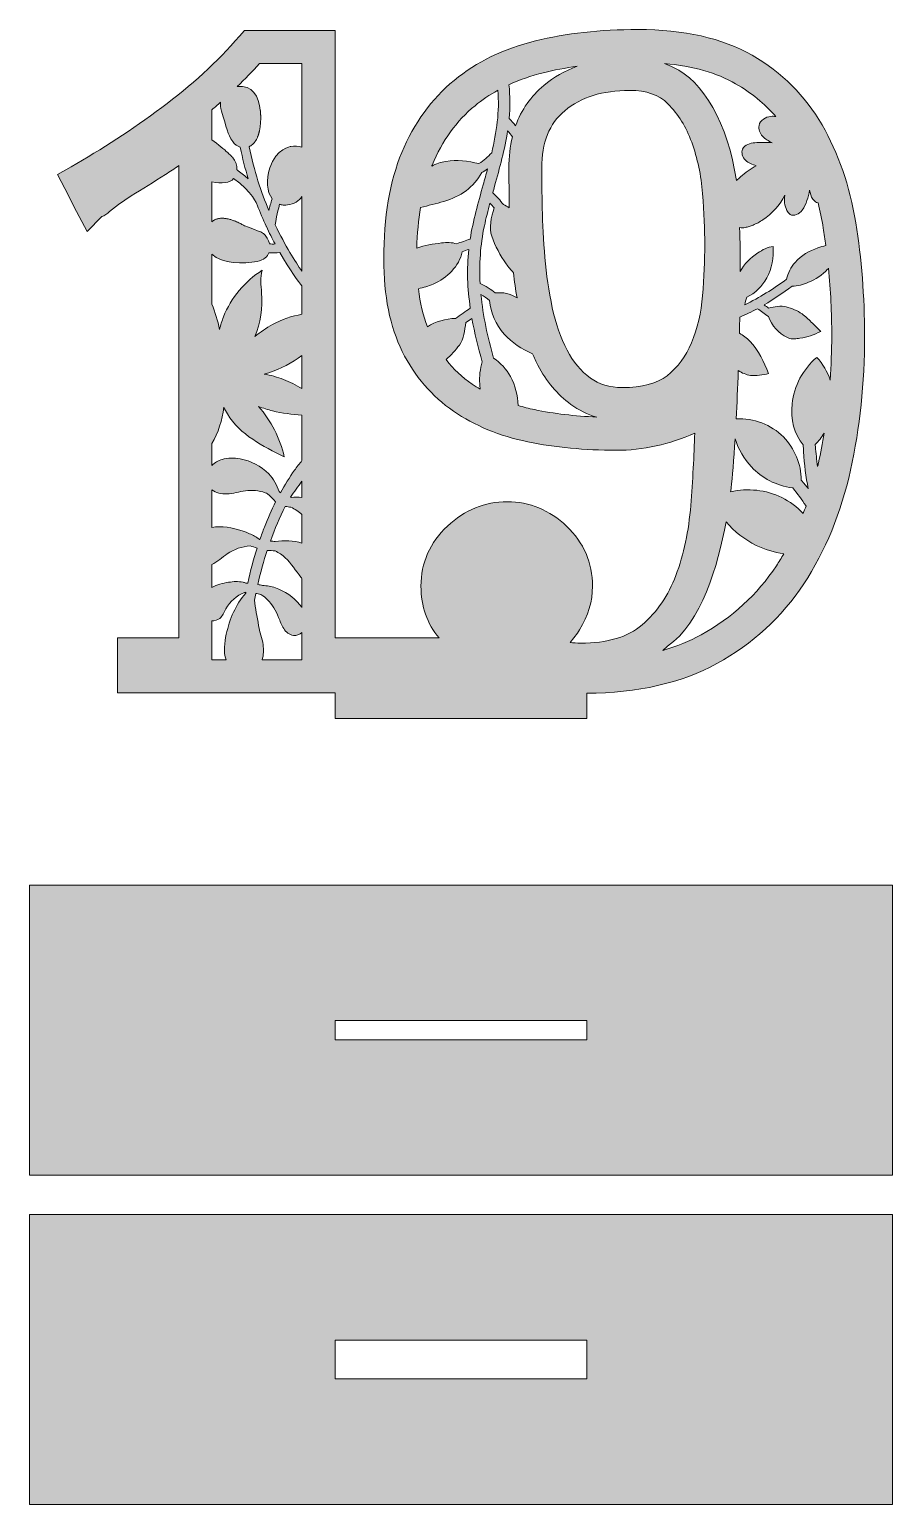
# Model space of a CAD drawing. Header units: inches. Extents: x 2.77 to 7.23, y -8.81 to -1.19.
import ezdxf

# ---------------------------------------------------------------- set-up
doc = ezdxf.new("R2010")
doc.units = ezdxf.units.IN
doc.header["$MEASUREMENT"] = 0
doc.layers.add('_U+2018_U+043B_U+043E_U+0439_1', color=7, linetype='Continuous')

# ---------------------------------------------------------------- blocks, each defined once
blk = doc.blocks.new('block 2')
at = {"layer": '_U+2018_U+043B_U+043E_U+0439_1', "true_color": 0xffffff}
h = blk.add_hatch(color=7, dxfattribs=at)
h.dxf.hatch_style = 2
edge = h.paths.add_edge_path()
edge.add_spline(control_points=[(7.0401, -2.1861), (7.0088, -1.9954), (6.9501, -1.8249), (6.8658, -1.6792), (6.7789, -1.5294), (6.6574, -1.4087), (6.5044, -1.3202), (6.3513, -1.2318), (6.1526, -1.187), (5.9136, -1.187), (5.7201, -1.187), (5.5422, -1.2067), (5.3847, -1.2457), (5.2215, -1.2861), (5.0801, -1.3548), (4.9645, -1.45), (4.8479, -1.546), (4.7569, -1.6714), (4.694, -1.8228), (4.6322, -1.9715), (4.6008, -2.1567), (4.6008, -2.3732), (4.6008, -2.5639), (4.633, -2.7249), (4.6965, -2.8517), (4.7605, -2.9799), (4.8495, -3.0837), (4.961, -3.1602), (5.0698, -3.235), (5.1992, -3.2883), (5.3457, -3.3187), (5.4866, -3.3478), (5.6398, -3.3626), (5.8011, -3.3626), (5.9418, -3.3626), (6.0782, -3.3326), (6.208, -3.2733), (6.2047, -3.3908), (6.1978, -3.5169), (6.1874, -3.6483), (6.1772, -3.7788), (6.1513, -3.9004), (6.1105, -4.0096), (6.072, -4.1127), (6.0131, -4.1988), (5.9356, -4.2655), (5.8628, -4.328), (5.7561, -4.3598), (5.6183, -4.3598), (5.5994, -4.3598), (5.5811, -4.3584), (5.5636, -4.3558), (5.5819, -4.3357), (5.5984, -4.3139), (5.6131, -4.2903), (5.6574, -4.219), (5.6798, -4.1433), (5.6798, -4.065), (5.6798, -3.9446), (5.6347, -3.8404), (5.5458, -3.7553), (5.4578, -3.6712), (5.3545, -3.6287), (5.2387, -3.6287), (5.1232, -3.6287), (5.0193, -3.6711), (4.93, -3.7547), (4.8391, -3.8398), (4.793, -3.9442), (4.793, -4.065), (4.793, -4.1694), (4.8245, -4.2594), (4.8865, -4.3328), (4.8865, -4.3328), (4.6746, -4.3328), (4.6746, -4.3328), (4.6746, -4.3328), (4.5891, -4.3328), (4.5891, -4.3328), (4.5891, -4.3328), (4.3491, -4.3328), (4.3491, -4.3328), (4.3491, -4.3328), (4.3491, -1.2771), (4.3491, -1.2771), (4.3491, -1.2771), (4.3491, -1.1917), (4.3491, -1.1917), (4.3491, -1.1917), (4.2637, -1.1917), (4.2637, -1.1917), (4.2637, -1.1917), (3.9194, -1.1917), (3.9194, -1.1917), (3.9194, -1.1917), (3.8803, -1.1917), (3.8803, -1.1917), (3.8803, -1.1917), (3.8547, -1.2213), (3.8547, -1.2213), (3.7398, -1.3543), (3.6049, -1.4785), (3.4536, -1.5905), (3.2996, -1.7044), (3.1422, -1.8072), (2.9858, -1.8962), (2.9858, -1.8962), (2.9143, -1.9368), (2.9143, -1.9368), (2.9143, -1.9368), (2.9522, -2.0098), (2.9522, -2.0098), (2.9522, -2.0098), (3.0135, -2.1277), (3.0135, -2.1277), (3.0135, -2.1277), (3.0672, -2.2312), (3.0672, -2.2312), (3.0672, -2.2312), (3.1439, -2.1546), (3.1439, -2.1546), (3.1582, -2.1489), (3.1715, -2.1402), (3.1838, -2.1287), (3.1838, -2.1287), (3.2298, -2.0911), (3.2298, -2.0911), (3.2298, -2.0911), (3.2957, -2.0472), (3.2957, -2.0472), (3.353, -2.0121), (3.4125, -1.9748), (3.4727, -1.9362), (3.4948, -1.922), (3.5178, -1.9068), (3.5415, -1.8907), (3.5415, -1.8907), (3.5415, -4.3328), (3.5415, -4.3328), (3.5415, -4.3328), (3.311, -4.3328), (3.311, -4.3328), (3.311, -4.3328), (3.2255, -4.3328), (3.2255, -4.3328), (3.2255, -4.3328), (3.2255, -4.4182), (3.2255, -4.4182), (3.2255, -4.4182), (3.2255, -4.5315), (3.2255, -4.5315), (3.2255, -4.5315), (3.2255, -4.6169), (3.2255, -4.6169), (3.2255, -4.6169), (3.311, -4.6169), (3.311, -4.6169), (3.311, -4.6169), (4.3304, -4.6169), (4.3304, -4.6169), (4.3304, -4.6169), (4.35, -4.6169), (4.35, -4.6169), (4.35, -4.6169), (4.35, -4.7488), (4.35, -4.7488), (4.35, -4.7488), (5.65, -4.7488), (5.65, -4.7488), (5.65, -4.7488), (5.65, -4.6185), (5.65, -4.6185), (5.9129, -4.6174), (6.1391, -4.5659), (6.3224, -4.4652), (6.5072, -4.3636), (6.6583, -4.225), (6.7717, -4.0532), (6.8833, -3.8842), (6.9646, -3.6862), (7.0134, -3.4647), (7.0614, -3.2474), (7.0858, -3.0142), (7.0858, -2.7716), (7.0858, -2.568), (7.0704, -2.3711), (7.0401, -2.1861)], knot_values=[0, 0, 0, 0, 1, 1, 1, 2, 2, 2, 3, 3, 3, 4, 4, 4, 5, 5, 5, 6, 6, 6, 7, 7, 7, 8, 8, 8, 9, 9, 9, 10, 10, 10, 11, 11, 11, 12, 12, 12, 13, 13, 13, 14, 14, 14, 15, 15, 15, 16, 16, 16, 17, 17, 17, 18, 18, 18, 19, 19, 19, 20, 20, 20, 21, 21, 21, 22, 22, 22, 23, 23, 23, 24, 24, 24, 25, 25, 25, 26, 26, 26, 27, 27, 27, 28, 28, 28, 29, 29, 29, 30, 30, 30, 31, 31, 31, 32, 32, 32, 33, 33, 33, 34, 34, 34, 35, 35, 35, 36, 36, 36, 37, 37, 37, 38, 38, 38, 39, 39, 39, 40, 40, 40, 41, 41, 41, 42, 42, 42, 43, 43, 43, 44, 44, 44, 45, 45, 45, 46, 46, 46, 47, 47, 47, 48, 48, 48, 49, 49, 49, 50, 50, 50, 51, 51, 51, 52, 52, 52, 53, 53, 53, 54, 54, 54, 55, 55, 55, 56, 56, 56, 57, 57, 57, 58, 58, 58, 59, 59, 59, 60, 60, 60, 61, 61, 61, 62, 62, 62, 62], degree=3, periodic=1)
edge = h.paths.add_edge_path()
edge.add_spline(control_points=[(3.8886, -4.0491), (3.8837, -4.0472), (3.8786, -4.0457), (3.8735, -4.0446), (3.8491, -4.0393), (3.8237, -4.0412), (3.799, -4.0448), (3.769, -4.0493), (3.739, -4.0567), (3.7124, -4.0714), (3.7124, -4.0714), (3.7124, -3.9533), (3.7124, -3.9533), (3.7419, -3.94), (3.7654, -3.916), (3.7922, -3.8976), (3.8272, -3.8736), (3.8688, -3.8599), (3.9096, -3.8571), (3.9217, -3.8602), (3.9338, -3.8636), (3.946, -3.868), (3.9276, -3.9261), (3.9115, -3.9868), (3.898, -4.0488), (3.895, -4.0487), (3.8918, -4.049), (3.8886, -4.0491)], knot_values=[0, 0, 0, 0, 1, 1, 1, 2, 2, 2, 3, 3, 3, 4, 4, 4, 5, 5, 5, 6, 6, 6, 7, 7, 7, 8, 8, 8, 9, 9, 9, 9], degree=3, periodic=1)
edge = h.paths.add_edge_path()
edge.add_spline(control_points=[(3.994, -2.2056), (4.009, -2.2381), (4.0241, -2.2682), (4.039, -2.2959), (4.0298, -2.2962), (4.0201, -2.2962), (4.0099, -2.2957), (4.0076, -2.2853), (4.0037, -2.2753), (3.9986, -2.2663), (3.9985, -2.2663), (3.9985, -2.2663), (3.9985, -2.2663), (3.9964, -2.2625), (3.9941, -2.259), (3.9916, -2.2557), (3.9914, -2.2555), (3.9913, -2.2553), (3.9911, -2.2551), (3.9887, -2.252), (3.9863, -2.2492), (3.9837, -2.2466), (3.9834, -2.2464), (3.9832, -2.2461), (3.9829, -2.2459), (3.9803, -2.2433), (3.9777, -2.2411), (3.9749, -2.2392), (3.9747, -2.239), (3.9745, -2.2389), (3.9743, -2.2387), (3.9714, -2.2367), (3.9684, -2.2351), (3.9654, -2.2339), (3.9207, -2.2162), (3.8807, -2.2014), (3.8807, -2.2014), (3.875, -2.1981), (3.8693, -2.195), (3.8637, -2.1921), (3.8618, -2.1911), (3.8599, -2.1903), (3.858, -2.1893), (3.8542, -2.1874), (3.8504, -2.1855), (3.8467, -2.1838), (3.8444, -2.1828), (3.8422, -2.1819), (3.84, -2.1809), (3.8366, -2.1795), (3.8332, -2.178), (3.8299, -2.1767), (3.8275, -2.1758), (3.8252, -2.175), (3.8228, -2.1742), (3.8196, -2.173), (3.8165, -2.1719), (3.8133, -2.1709), (3.8109, -2.1702), (3.8086, -2.1696), (3.8062, -2.1689), (3.8032, -2.1681), (3.8002, -2.1672), (3.7972, -2.1666), (3.7948, -2.166), (3.7925, -2.1656), (3.7902, -2.1652), (3.7873, -2.1646), (3.7844, -2.1641), (3.7816, -2.1638), (3.7793, -2.1635), (3.777, -2.1633), (3.7747, -2.1631), (3.772, -2.1629), (3.7693, -2.1627), (3.7666, -2.1627), (3.7644, -2.1626), (3.7622, -2.1627), (3.7601, -2.1628), (3.7575, -2.1629), (3.7549, -2.1631), (3.7524, -2.1634), (3.7503, -2.1637), (3.7482, -2.164), (3.7462, -2.1644), (3.7438, -2.1649), (3.7414, -2.1655), (3.7391, -2.1662), (3.7371, -2.1667), (3.7352, -2.1673), (3.7333, -2.168), (3.731, -2.1689), (3.7289, -2.1699), (3.7268, -2.171), (3.725, -2.1719), (3.7232, -2.1728), (3.7214, -2.1739), (3.7194, -2.1751), (3.7174, -2.1766), (3.7155, -2.1781), (3.7145, -2.1789), (3.7134, -2.1798), (3.7124, -2.1806), (3.7124, -2.1806), (3.7124, -1.9739), (3.7124, -1.9739), (3.7621, -1.9844), (3.8071, -1.982), (3.8247, -1.9568), (3.9215, -2.0242), (3.9459, -2.0936), (3.9461, -2.0942), (3.9461, -2.0942), (3.9466, -2.094), (3.9466, -2.094), (3.9618, -2.1332), (3.9775, -2.1699), (3.9933, -2.2042), (3.9933, -2.2048), (3.9932, -2.2053), (3.9932, -2.2056), (3.9932, -2.2056), (3.994, -2.2056), (3.994, -2.2056)], knot_values=[0, 0, 0, 0, 1, 1, 1, 2, 2, 2, 3, 3, 3, 4, 4, 4, 5, 5, 5, 6, 6, 6, 7, 7, 7, 8, 8, 8, 9, 9, 9, 10, 10, 10, 11, 11, 11, 12, 12, 12, 13, 13, 13, 14, 14, 14, 15, 15, 15, 16, 16, 16, 17, 17, 17, 18, 18, 18, 19, 19, 19, 20, 20, 20, 21, 21, 21, 22, 22, 22, 23, 23, 23, 24, 24, 24, 25, 25, 25, 26, 26, 26, 27, 27, 27, 28, 28, 28, 29, 29, 29, 30, 30, 30, 31, 31, 31, 32, 32, 32, 33, 33, 33, 34, 34, 34, 35, 35, 35, 36, 36, 36, 37, 37, 37, 38, 38, 38, 39, 39, 39, 40, 40, 40, 41, 41, 41, 41], degree=3, periodic=1)
edge = h.paths.add_edge_path()
edge.add_spline(control_points=[(3.7124, -3.3272), (3.745, -3.2715), (3.7661, -3.2081), (3.7742, -3.139), (3.7796, -3.1513), (3.7856, -3.1633), (3.7926, -3.1747), (3.8251, -3.2277), (3.8719, -3.2707), (3.9233, -3.3057), (3.9746, -3.3407), (4.0305, -3.3684), (4.0862, -3.3959), (4.0648, -3.2997), (4.0179, -3.2099), (3.9534, -3.1355), (3.9771, -3.145), (4.0015, -3.1526), (4.0262, -3.1587), (4.076, -3.1711), (4.127, -3.1776), (4.1782, -3.1804), (4.1782, -3.1804), (4.1782, -3.4153), (4.1782, -3.4153), (4.1644, -3.4315), (4.1519, -3.4487), (4.1396, -3.4658), (4.1138, -3.5022), (4.0892, -3.5414), (4.0664, -3.5827), (4.0641, -3.5803), (4.0618, -3.5782), (4.0595, -3.5759), (4.0494, -3.5421), (4.0309, -3.5106), (4.0065, -3.485), (3.9674, -3.4438), (3.9139, -3.4173), (3.858, -3.4072), (3.8273, -3.4017), (3.7952, -3.4009), (3.7654, -3.4099), (3.7456, -3.4158), (3.7269, -3.4265), (3.7124, -3.4411), (3.7124, -3.4411), (3.7124, -3.3272), (3.7124, -3.3272)], knot_values=[0, 0, 0, 0, 1, 1, 1, 2, 2, 2, 3, 3, 3, 4, 4, 4, 5, 5, 5, 6, 6, 6, 7, 7, 7, 8, 8, 8, 9, 9, 9, 10, 10, 10, 11, 11, 11, 12, 12, 12, 13, 13, 13, 14, 14, 14, 15, 15, 15, 16, 16, 16, 16], degree=3, periodic=1)
edge = h.paths.add_edge_path()
edge.add_spline(control_points=[(3.9823, -2.9684), (3.9904, -2.9664), (3.9984, -2.9642), (4.0064, -2.9617), (4.0683, -2.9422), (4.1256, -2.9102), (4.1782, -2.872), (4.1782, -2.872), (4.1782, -3.0439), (4.1782, -3.0439), (4.1478, -3.0254), (4.116, -3.0093), (4.0827, -2.9964), (4.0503, -2.9839), (4.0166, -2.9744), (3.9823, -2.9684)], knot_values=[0, 0, 0, 0, 1, 1, 1, 2, 2, 2, 3, 3, 3, 4, 4, 4, 5, 5, 5, 5], degree=3, periodic=1)
edge = h.paths.add_edge_path()
edge.add_spline(control_points=[(4.0917, -3.6529), (4.0917, -3.6529), (4.0933, -3.6532), (4.0933, -3.6532), (4.1021, -3.6541), (4.1114, -3.6554), (4.121, -3.6571), (4.142, -3.6666), (4.1609, -3.6796), (4.1782, -3.6947), (4.1782, -3.6947), (4.1782, -3.8425), (4.1782, -3.8425), (4.1335, -3.8298), (4.0858, -3.8269), (4.0398, -3.8344), (4.0317, -3.8333), (4.0234, -3.8324), (4.0149, -3.8319), (4.0375, -3.7686), (4.0628, -3.7097), (4.0917, -3.6529)], knot_values=[0, 0, 0, 0, 1, 1, 1, 2, 2, 2, 3, 3, 3, 4, 4, 4, 5, 5, 5, 6, 6, 6, 7, 7, 7, 7], degree=3, periodic=1)
edge = h.paths.add_edge_path()
edge.add_spline(control_points=[(4.1228, -3.606), (4.1214, -3.6058), (4.12, -3.6054), (4.1185, -3.6052), (4.1379, -3.5759), (4.1574, -3.549), (4.1782, -3.5227), (4.1782, -3.5227), (4.1782, -3.6069), (4.1782, -3.6069), (4.1596, -3.6046), (4.1409, -3.604), (4.1228, -3.606)], knot_values=[0, 0, 0, 0, 1, 1, 1, 2, 2, 2, 3, 3, 3, 4, 4, 4, 4], degree=3, periodic=1)
edge = h.paths.add_edge_path()
edge.add_spline(control_points=[(4.1782, -2.4371), (4.1436, -2.3879), (4.0916, -2.3063), (4.0398, -2.1965), (4.0421, -2.1778), (4.0482, -2.1389), (4.0628, -2.0908), (4.0637, -2.0911), (4.0646, -2.0914), (4.0656, -2.0917), (4.067, -2.0921), (4.0684, -2.0927), (4.07, -2.093), (4.0735, -2.0938), (4.0773, -2.0942), (4.0811, -2.0945), (4.0826, -2.0946), (4.084, -2.0949), (4.0856, -2.095), (4.091, -2.0952), (4.0966, -2.095), (4.1026, -2.0943), (4.1399, -2.0896), (4.1618, -2.0731), (4.1782, -2.05), (4.1782, -2.05), (4.1782, -2.4371), (4.1782, -2.4371)], knot_values=[0, 0, 0, 0, 1, 1, 1, 2, 2, 2, 3, 3, 3, 4, 4, 4, 5, 5, 5, 6, 6, 6, 7, 7, 7, 8, 8, 8, 9, 9, 9, 9], degree=3, periodic=1)
edge = h.paths.add_edge_path()
edge.add_spline(control_points=[(4.0632, -2.3398), (4.1165, -2.4332), (4.162, -2.4928), (4.1782, -2.5131), (4.1782, -2.5131), (4.1782, -2.6592), (4.1782, -2.6592), (4.1251, -2.6684), (4.0732, -2.6867), (4.0258, -2.7124), (3.9933, -2.7301), (3.9631, -2.7514), (3.9347, -2.775), (3.9639, -2.7039), (3.9758, -2.6258), (3.9696, -2.5485), (3.9665, -2.5094), (3.9594, -2.4686), (3.9732, -2.4321), (3.8828, -2.4879), (3.8113, -2.5736), (3.7725, -2.6725), (3.7642, -2.6936), (3.7575, -2.7153), (3.7523, -2.7374), (3.7424, -2.6933), (3.7303, -2.6486), (3.7124, -2.6073), (3.7124, -2.6073), (3.7124, -2.3493), (3.7124, -2.3493), (3.7667, -2.3972), (3.8746, -2.4015), (3.9473, -2.3859), (3.9815, -2.3785), (3.9998, -2.3614), (4.0076, -2.3411), (4.0271, -2.342), (4.0458, -2.3416), (4.0632, -2.3398)], knot_values=[0, 0, 0, 0, 1, 1, 1, 2, 2, 2, 3, 3, 3, 4, 4, 4, 5, 5, 5, 6, 6, 6, 7, 7, 7, 8, 8, 8, 9, 9, 9, 10, 10, 10, 11, 11, 11, 12, 12, 12, 13, 13, 13, 13], degree=3, periodic=1)
edge = h.paths.add_edge_path()
edge.add_spline(control_points=[(3.9076, -3.794), (3.858, -3.7726), (3.8048, -3.7576), (3.7507, -3.758), (3.7379, -3.7581), (3.7251, -3.7593), (3.7124, -3.7612), (3.7124, -3.7612), (3.7124, -3.5666), (3.7124, -3.5666), (3.7331, -3.583), (3.7618, -3.5889), (3.7887, -3.5878), (3.8216, -3.5864), (3.8535, -3.5767), (3.8861, -3.5725), (3.9204, -3.5682), (3.9559, -3.5702), (3.9884, -3.582), (3.9926, -3.5835), (3.9965, -3.5856), (4.0005, -3.5874), (4.0126, -3.5983), (4.0244, -3.6099), (4.0355, -3.6223), (4.0376, -3.6247), (4.0397, -3.627), (4.0418, -3.6294), (4.0208, -3.6712), (4.0014, -3.7148), (3.9841, -3.7592), (3.9761, -3.7798), (3.9682, -3.8014), (3.9606, -3.8236), (3.9592, -3.8232), (3.9579, -3.8229), (3.9565, -3.8225), (3.9422, -3.8106), (3.9247, -3.8014), (3.9076, -3.794)], knot_values=[0, 0, 0, 0, 1, 1, 1, 2, 2, 2, 3, 3, 3, 4, 4, 4, 5, 5, 5, 6, 6, 6, 7, 7, 7, 8, 8, 8, 9, 9, 9, 10, 10, 10, 11, 11, 11, 12, 12, 12, 13, 13, 13, 13], degree=3, periodic=1)
edge = h.paths.add_edge_path()
edge.add_spline(control_points=[(3.9984, -3.8798), (4.0131, -3.88), (4.0267, -3.8812), (4.0401, -3.883), (4.0592, -3.8921), (4.0769, -3.9039), (4.0917, -3.9179), (4.1231, -3.9476), (4.1453, -3.9858), (4.1729, -4.0191), (4.1746, -4.0211), (4.1765, -4.0231), (4.1782, -4.0251), (4.1782, -4.0251), (4.1782, -4.176), (4.1782, -4.176), (4.1747, -4.1708), (4.1709, -4.1657), (4.1669, -4.1608), (4.1341, -4.1206), (4.0897, -4.09), (4.0405, -4.0735), (4.0194, -4.0664), (3.9968, -4.0621), (3.9745, -4.0618), (3.9663, -4.0597), (3.9582, -4.0577), (3.95, -4.0564), (3.9644, -3.9935), (3.9803, -3.9354), (3.9984, -3.8798)], knot_values=[0, 0, 0, 0, 1, 1, 1, 2, 2, 2, 3, 3, 3, 4, 4, 4, 5, 5, 5, 6, 6, 6, 7, 7, 7, 8, 8, 8, 9, 9, 9, 10, 10, 10, 10], degree=3, periodic=1)
edge = h.paths.add_edge_path()
edge.add_spline(control_points=[(3.9581, -1.3626), (3.9581, -1.3626), (4.1782, -1.3626), (4.1782, -1.3626), (4.1782, -1.3626), (4.1782, -1.795), (4.1782, -1.795), (4.1591, -1.7893), (4.1389, -1.7878), (4.1205, -1.7918), (4.1205, -1.7918), (4.0449, -1.8015), (4.012, -1.9024), (3.9919, -1.9642), (3.9965, -2.0262), (4.0239, -2.0625), (4.0167, -2.0843), (4.0112, -2.1046), (4.0069, -2.1227), (3.9675, -2.0283), (3.9307, -1.9177), (3.9049, -1.7928), (3.9062, -1.7922), (3.9076, -1.7917), (3.9089, -1.791), (3.9093, -1.7908), (3.9097, -1.7905), (3.9102, -1.7902), (3.9125, -1.7889), (3.9148, -1.7875), (3.9171, -1.7858), (3.9178, -1.7853), (3.9185, -1.7846), (3.9192, -1.7841), (3.9211, -1.7825), (3.9231, -1.7809), (3.9249, -1.7791), (3.926, -1.7781), (3.9269, -1.7769), (3.9279, -1.7759), (3.9295, -1.7742), (3.931, -1.7727), (3.9325, -1.7708), (3.9338, -1.7691), (3.9351, -1.7672), (3.9364, -1.7653), (3.9375, -1.7638), (3.9386, -1.7625), (3.9396, -1.7609), (3.9418, -1.7572), (3.944, -1.7533), (3.9461, -1.7491), (3.9471, -1.747), (3.9481, -1.7447), (3.9491, -1.7423), (3.9494, -1.7415), (3.9497, -1.7405), (3.9501, -1.7397), (3.9507, -1.738), (3.9513, -1.7364), (3.9519, -1.7346), (3.9523, -1.7335), (3.9526, -1.7322), (3.953, -1.731), (3.9535, -1.7294), (3.954, -1.7278), (3.9545, -1.7261), (3.9549, -1.7247), (3.9553, -1.7232), (3.9556, -1.7218), (3.956, -1.7202), (3.9565, -1.7186), (3.9568, -1.7169), (3.9572, -1.7153), (3.9576, -1.7136), (3.958, -1.7119), (3.9583, -1.7103), (3.9586, -1.7087), (3.959, -1.7071), (3.9593, -1.7052), (3.9596, -1.7033), (3.96, -1.7014), (3.9603, -1.6998), (3.9605, -1.6983), (3.9608, -1.6967), (3.9611, -1.6946), (3.9614, -1.6925), (3.9617, -1.6903), (3.9619, -1.6889), (3.9621, -1.6874), (3.9623, -1.6859), (3.9626, -1.6836), (3.9628, -1.6812), (3.9631, -1.6788), (3.9632, -1.6775), (3.9634, -1.6761), (3.9635, -1.6748), (3.9637, -1.6722), (3.9639, -1.6696), (3.9641, -1.667), (3.9642, -1.6658), (3.9643, -1.6646), (3.9643, -1.6633), (3.9645, -1.6605), (3.9646, -1.6577), (3.9647, -1.6549), (3.9647, -1.6538), (3.9648, -1.6527), (3.9648, -1.6517), (3.9649, -1.6486), (3.9649, -1.6456), (3.9649, -1.6425), (3.9649, -1.6417), (3.9649, -1.6408), (3.9649, -1.6399), (3.9649, -1.6367), (3.9648, -1.6334), (3.9647, -1.6301), (3.9647, -1.6295), (3.9647, -1.6288), (3.9646, -1.6282), (3.9645, -1.6247), (3.9643, -1.6212), (3.9641, -1.6177), (3.964, -1.6173), (3.964, -1.6169), (3.9639, -1.6164), (3.9637, -1.6127), (3.9633, -1.609), (3.9629, -1.6054), (3.9629, -1.6052), (3.9629, -1.6051), (3.9628, -1.6049), (3.9548, -1.5349), (3.922, -1.4713), (3.8438, -1.4822), (3.8835, -1.4432), (3.9217, -1.4033), (3.9581, -1.3626)], knot_values=[0, 0, 0, 0, 1, 1, 1, 2, 2, 2, 3, 3, 3, 4, 4, 4, 5, 5, 5, 6, 6, 6, 7, 7, 7, 8, 8, 8, 9, 9, 9, 10, 10, 10, 11, 11, 11, 12, 12, 12, 13, 13, 13, 14, 14, 14, 15, 15, 15, 16, 16, 16, 17, 17, 17, 18, 18, 18, 19, 19, 19, 20, 20, 20, 21, 21, 21, 22, 22, 22, 23, 23, 23, 24, 24, 24, 25, 25, 25, 26, 26, 26, 27, 27, 27, 28, 28, 28, 29, 29, 29, 30, 30, 30, 31, 31, 31, 32, 32, 32, 33, 33, 33, 34, 34, 34, 35, 35, 35, 36, 36, 36, 37, 37, 37, 38, 38, 38, 39, 39, 39, 40, 40, 40, 41, 41, 41, 42, 42, 42, 43, 43, 43, 44, 44, 44, 45, 45, 45, 46, 46, 46, 46], degree=3, periodic=1)
edge = h.paths.add_edge_path()
edge.add_spline(control_points=[(3.7124, -1.6027), (3.7276, -1.5896), (3.7424, -1.5763), (3.7573, -1.563), (3.7556, -1.5762), (3.7566, -1.5913), (3.762, -1.6086), (3.7896, -1.6964), (3.7919, -1.7264), (3.8202, -1.7667), (3.8298, -1.7804), (3.8437, -1.7906), (3.8592, -1.7955), (3.8708, -1.8529), (3.8848, -1.9073), (3.9003, -1.9588), (3.8852, -1.9452), (3.8679, -1.9312), (3.8477, -1.9173), (3.8454, -1.9158), (3.8429, -1.9141), (3.8406, -1.9125), (3.8407, -1.9115), (3.8409, -1.9105), (3.841, -1.9095), (3.8412, -1.907), (3.8414, -1.9045), (3.8414, -1.9021), (3.8414, -1.8995), (3.8412, -1.8968), (3.8409, -1.8942), (3.8406, -1.8918), (3.8402, -1.8894), (3.8397, -1.887), (3.8392, -1.8846), (3.8385, -1.8821), (3.8377, -1.8797), (3.8369, -1.8773), (3.8358, -1.8748), (3.8347, -1.8724), (3.8337, -1.8701), (3.8327, -1.8679), (3.8314, -1.8656), (3.83, -1.8631), (3.8282, -1.8605), (3.8264, -1.8579), (3.825, -1.8559), (3.8237, -1.8538), (3.8221, -1.8518), (3.8198, -1.8488), (3.8171, -1.8459), (3.8143, -1.8429), (3.8128, -1.8412), (3.8114, -1.8396), (3.8098, -1.8379), (3.8051, -1.8332), (3.8001, -1.8285), (3.7944, -1.8237), (3.7761, -1.8079), (3.7461, -1.7796), (3.7124, -1.7582), (3.7124, -1.7582), (3.7124, -1.7252), (3.7124, -1.7252), (3.7124, -1.7252), (3.7124, -1.6027), (3.7124, -1.6027)], knot_values=[0, 0, 0, 0, 1, 1, 1, 2, 2, 2, 3, 3, 3, 4, 4, 4, 5, 5, 5, 6, 6, 6, 7, 7, 7, 8, 8, 8, 9, 9, 9, 10, 10, 10, 11, 11, 11, 12, 12, 12, 13, 13, 13, 14, 14, 14, 15, 15, 15, 16, 16, 16, 17, 17, 17, 18, 18, 18, 19, 19, 19, 20, 20, 20, 21, 21, 21, 22, 22, 22, 22], degree=3, periodic=1)
edge = h.paths.add_edge_path()
edge.add_spline(control_points=[(3.7124, -4.4182), (3.7124, -4.4182), (3.7124, -4.2438), (3.7124, -4.2438), (3.7269, -4.2447), (3.7415, -4.241), (3.7528, -4.2317), (3.7679, -4.2192), (3.7752, -4.2), (3.7845, -4.1828), (3.8056, -4.1442), (3.8406, -4.1141), (3.8803, -4.0976), (3.8829, -4.0973), (3.8853, -4.097), (3.8881, -4.0969), (3.8878, -4.0984), (3.8876, -4.0999), (3.8873, -4.1015), (3.835, -4.159), (3.8043, -4.2363), (3.7871, -4.3132), (3.7773, -4.3569), (3.7714, -4.4035), (3.7855, -4.446), (3.7855, -4.446), (3.7124, -4.446), (3.7124, -4.446), (3.7124, -4.446), (3.7124, -4.4182), (3.7124, -4.4182)], knot_values=[0, 0, 0, 0, 1, 1, 1, 2, 2, 2, 3, 3, 3, 4, 4, 4, 5, 5, 5, 6, 6, 6, 7, 7, 7, 8, 8, 8, 9, 9, 9, 10, 10, 10, 10], degree=3, periodic=1)
edge = h.paths.add_edge_path()
edge.add_spline(control_points=[(4.1782, -4.446), (4.1782, -4.446), (3.9724, -4.446), (3.9724, -4.446), (3.9799, -4.4211), (3.9806, -4.394), (3.9773, -4.3679), (3.9731, -4.3344), (3.9593, -4.3028), (3.954, -4.2694), (3.9462, -4.221), (3.9366, -4.1791), (3.932, -4.1382), (3.9344, -4.1265), (3.9369, -4.1147), (3.9396, -4.1027), (3.9465, -4.1037), (3.9561, -4.1057), (3.9663, -4.1083), (3.9783, -4.1164), (3.9897, -4.125), (3.9997, -4.135), (4.0254, -4.1606), (4.0438, -4.1927), (4.0574, -4.2263), (4.0655, -4.246), (4.0721, -4.2664), (4.0837, -4.2842), (4.0953, -4.302), (4.113, -4.3173), (4.1341, -4.3198), (4.15, -4.3217), (4.1659, -4.3156), (4.1782, -4.3052), (4.1782, -4.3052), (4.1782, -4.4182), (4.1782, -4.4182), (4.1782, -4.4182), (4.1782, -4.446), (4.1782, -4.446)], knot_values=[0, 0, 0, 0, 1, 1, 1, 2, 2, 2, 3, 3, 3, 4, 4, 4, 5, 5, 5, 6, 6, 6, 7, 7, 7, 8, 8, 8, 9, 9, 9, 10, 10, 10, 11, 11, 11, 12, 12, 12, 13, 13, 13, 13], degree=3, periodic=1)
edge = h.paths.add_edge_path()
edge.add_spline(control_points=[(6.6575, -3.6065), (6.5764, -3.5669), (6.4817, -3.5572), (6.3937, -3.5768), (6.3945, -3.5702), (6.3953, -3.5637), (6.3961, -3.5574), (6.4027, -3.503), (6.4098, -3.4134), (6.4165, -3.3028), (6.4334, -3.357), (6.4623, -3.4074), (6.5012, -3.4488), (6.5551, -3.5061), (6.6277, -3.5454), (6.7143, -3.5574), (6.7381, -3.5861), (6.762, -3.617), (6.7821, -3.6487), (6.7825, -3.6494), (6.783, -3.6501), (6.7834, -3.6508), (6.7787, -3.6636), (6.7737, -3.6762), (6.7688, -3.6888), (6.7368, -3.6552), (6.6993, -3.6269), (6.6575, -3.6065)], knot_values=[0, 0, 0, 0, 1, 1, 1, 2, 2, 2, 3, 3, 3, 4, 4, 4, 5, 5, 5, 6, 6, 6, 7, 7, 7, 8, 8, 8, 9, 9, 9, 9], degree=3, periodic=1)
edge = h.paths.add_edge_path()
edge.add_spline(control_points=[(6.6728, -2.0834), (6.6745, -2.0968), (6.6784, -2.11), (6.6843, -2.1222), (6.6882, -2.1302), (6.6932, -2.138), (6.7006, -2.1427), (6.7212, -2.1559), (6.7486, -2.14), (6.7634, -2.1205), (6.7856, -2.0911), (6.7947, -2.054), (6.8015, -2.0178), (6.8039, -2.0344), (6.8086, -2.0512), (6.8187, -2.0646), (6.8225, -2.0696), (6.8272, -2.0741), (6.8324, -2.0776), (6.8359, -2.08), (6.8397, -2.0819), (6.8436, -2.0834), (6.8443, -2.0836), (6.845, -2.0837), (6.8456, -2.0839), (6.8562, -2.1258), (6.8652, -2.169), (6.8725, -2.2135), (6.8774, -2.2432), (6.8817, -2.2733), (6.8857, -2.3036), (6.872, -2.3072), (6.8583, -2.311), (6.8449, -2.3157), (6.8004, -2.3313), (6.7579, -2.3553), (6.727, -2.3908), (6.7052, -2.4158), (6.6899, -2.4462), (6.6823, -2.4784), (6.6142, -2.5279), (6.5429, -2.5736), (6.4667, -2.6103), (6.4689, -2.5973), (6.4726, -2.5843), (6.4772, -2.5713), (6.521, -2.5505), (6.5572, -2.5144), (6.5803, -2.4717), (6.6069, -2.4224), (6.6169, -2.3651), (6.6134, -2.3093), (6.5846, -2.3117), (6.5583, -2.326), (6.5343, -2.3421), (6.4971, -2.367), (6.4626, -2.3984), (6.4431, -2.4386), (6.4431, -2.3581), (6.4422, -2.2812), (6.4401, -2.2111), (6.4495, -2.2125), (6.4592, -2.2122), (6.4688, -2.2107), (6.4757, -2.2096), (6.4826, -2.2079), (6.4894, -2.2058), (6.4962, -2.2037), (6.5028, -2.2011), (6.5093, -2.1984), (6.527, -2.1908), (6.544, -2.1816), (6.5601, -2.171), (6.6084, -2.1392), (6.6484, -2.0947), (6.6741, -2.0429), (6.6728, -2.0495), (6.672, -2.0563), (6.6718, -2.0631), (6.6716, -2.0698), (6.6719, -2.0766), (6.6728, -2.0834)], knot_values=[0, 0, 0, 0, 1, 1, 1, 2, 2, 2, 3, 3, 3, 4, 4, 4, 5, 5, 5, 6, 6, 6, 7, 7, 7, 8, 8, 8, 9, 9, 9, 10, 10, 10, 11, 11, 11, 12, 12, 12, 13, 13, 13, 14, 14, 14, 15, 15, 15, 16, 16, 16, 17, 17, 17, 18, 18, 18, 19, 19, 19, 20, 20, 20, 21, 21, 21, 22, 22, 22, 23, 23, 23, 24, 24, 24, 25, 25, 25, 26, 26, 26, 27, 27, 27, 27], degree=3, periodic=1)
edge = h.paths.add_edge_path()
edge.add_spline(control_points=[(6.7689, -3.3341), (6.7692, -3.346), (6.7697, -3.3577), (6.7704, -3.3692), (6.7736, -3.4362), (6.7831, -3.5012), (6.7945, -3.561), (6.7835, -3.5467), (6.7716, -3.5321), (6.7588, -3.5171), (6.7578, -3.4346), (6.7246, -3.3524), (6.6664, -3.2937), (6.6031, -3.2299), (6.512, -3.1951), (6.4223, -3.1994), (6.4263, -3.1219), (6.43, -3.0378), (6.4331, -2.9506), (6.4523, -2.963), (6.4735, -2.9719), (6.4961, -2.9751), (6.5273, -2.9795), (6.559, -2.973), (6.5897, -2.9661), (6.5644, -2.9064), (6.5381, -2.8453), (6.4932, -2.7985), (6.4776, -2.7822), (6.4591, -2.768), (6.439, -2.7572), (6.4396, -2.7296), (6.4402, -2.7021), (6.4407, -2.6746), (6.4717, -2.6614), (6.5021, -2.6467), (6.5318, -2.6305), (6.5497, -2.6436), (6.5686, -2.6573), (6.5887, -2.6705), (6.607, -2.7174), (6.6418, -2.758), (6.6875, -2.7799), (6.7011, -2.7864), (6.7127, -2.7873), (6.7249, -2.7863), (6.7332, -2.7856), (6.7419, -2.784), (6.7518, -2.7828), (6.7905, -2.778), (6.8244, -2.7653), (6.8592, -2.7478), (6.843, -2.7318), (6.8268, -2.7157), (6.8106, -2.6997), (6.7954, -2.6847), (6.7802, -2.6696), (6.7628, -2.6571), (6.7393, -2.6402), (6.7086, -2.6288), (6.681, -2.6206), (6.6537, -2.6125), (6.6189, -2.6222), (6.5899, -2.6272), (6.582, -2.6218), (6.5743, -2.6163), (6.5667, -2.6107), (6.616, -2.5817), (6.6639, -2.5492), (6.7111, -2.5143), (6.7398, -2.5135), (6.7688, -2.5052), (6.7955, -2.4938), (6.8326, -2.4781), (6.8678, -2.4565), (6.895, -2.4267), (6.8966, -2.425), (6.8979, -2.4231), (6.8994, -2.4214), (6.9104, -2.5348), (6.916, -2.6519), (6.916, -2.7716), (6.916, -2.8486), (6.9131, -2.9246), (6.908, -2.9993), (6.8934, -2.9561), (6.8701, -2.9159), (6.8391, -2.8823), (6.7676, -2.9421), (6.7206, -3.0304), (6.711, -3.1232), (6.703, -3.2009), (6.7215, -3.2809), (6.7689, -3.3341)], knot_values=[0, 0, 0, 0, 1, 1, 1, 2, 2, 2, 3, 3, 3, 4, 4, 4, 5, 5, 5, 6, 6, 6, 7, 7, 7, 8, 8, 8, 9, 9, 9, 10, 10, 10, 11, 11, 11, 12, 12, 12, 13, 13, 13, 14, 14, 14, 15, 15, 15, 16, 16, 16, 17, 17, 17, 18, 18, 18, 19, 19, 19, 20, 20, 20, 21, 21, 21, 22, 22, 22, 23, 23, 23, 24, 24, 24, 25, 25, 25, 26, 26, 26, 27, 27, 27, 28, 28, 28, 29, 29, 29, 30, 30, 30, 31, 31, 31, 31], degree=3, periodic=1)
edge = h.paths.add_edge_path()
edge.add_spline(control_points=[(6.8315, -3.3429), (6.8313, -3.3397), (6.8312, -3.3363), (6.831, -3.3331), (6.8486, -3.3151), (6.8639, -3.2949), (6.8771, -3.2735), (6.8686, -3.3259), (6.8588, -3.3775), (6.8476, -3.4281), (6.8462, -3.4344), (6.8446, -3.4405), (6.8431, -3.4468), (6.8384, -3.4117), (6.8343, -3.3769), (6.8315, -3.3429)], knot_values=[0, 0, 0, 0, 1, 1, 1, 2, 2, 2, 3, 3, 3, 4, 4, 4, 5, 5, 5, 5], degree=3, periodic=1)
edge = h.paths.add_edge_path()
edge.add_spline(control_points=[(6.4194, -1.4672), (6.4994, -1.5134), (6.5689, -1.5702), (6.6273, -1.6369), (6.6187, -1.6357), (6.6101, -1.6353), (6.6014, -1.6361), (6.5741, -1.6387), (6.5462, -1.6561), (6.5404, -1.6829), (6.5362, -1.7026), (6.5447, -1.7234), (6.5583, -1.7383), (6.5718, -1.7532), (6.5898, -1.7632), (6.6078, -1.7723), (6.578, -1.7711), (6.5482, -1.77), (6.5185, -1.7727), (6.4939, -1.7749), (6.4661, -1.7825), (6.4557, -1.8049), (6.4468, -1.824), (6.4551, -1.8477), (6.4702, -1.8625), (6.4853, -1.8773), (6.5059, -1.8848), (6.5261, -1.891), (6.4973, -1.9075), (6.47, -1.9268), (6.4448, -1.9484), (6.4374, -1.9548), (6.4301, -1.9615), (6.4232, -1.9685), (6.3816, -1.6736), (6.2475, -1.4485), (6.0984, -1.3838), (6.0835, -1.3759), (6.0681, -1.3688), (6.0521, -1.3627), (6.1987, -1.3759), (6.3219, -1.4109), (6.4194, -1.4672)], knot_values=[0, 0, 0, 0, 1, 1, 1, 2, 2, 2, 3, 3, 3, 4, 4, 4, 5, 5, 5, 6, 6, 6, 7, 7, 7, 8, 8, 8, 9, 9, 9, 10, 10, 10, 11, 11, 11, 12, 12, 12, 13, 13, 13, 14, 14, 14, 14], degree=3, periodic=1)
edge = h.paths.add_edge_path()
edge.add_spline(control_points=[(5.4255, -1.4105), (5.481, -1.3968), (5.5394, -1.3857), (5.6005, -1.3772), (5.5367, -1.4009), (5.4792, -1.4338), (5.4283, -1.476), (5.3609, -1.5318), (5.3122, -1.6017), (5.2824, -1.6852), (5.2717, -1.6722), (5.2608, -1.6595), (5.2491, -1.6472), (5.2545, -1.5896), (5.2546, -1.5314), (5.2475, -1.4725), (5.3025, -1.4471), (5.3618, -1.4263), (5.4255, -1.4105)], knot_values=[0, 0, 0, 0, 1, 1, 1, 2, 2, 2, 3, 3, 3, 4, 4, 4, 5, 5, 5, 6, 6, 6, 6], degree=3, periodic=1)
edge = h.paths.add_edge_path()
edge.add_spline(control_points=[(4.8262, -2.7247), (4.804, -2.667), (4.7884, -2.601), (4.7796, -2.5273), (4.806, -2.5214), (4.8318, -2.5136), (4.8567, -2.5028), (4.9279, -2.4718), (4.9905, -2.4108), (5.0065, -2.3363), (5.0176, -2.332), (5.0287, -2.3279), (5.0399, -2.324), (5.0289, -2.4259), (5.0334, -2.5272), (5.0481, -2.6283), (5.0236, -2.6444), (4.9978, -2.6617), (4.9721, -2.6806), (4.9205, -2.6815), (4.8692, -2.6965), (4.8262, -2.7247)], knot_values=[0, 0, 0, 0, 1, 1, 1, 2, 2, 2, 3, 3, 3, 4, 4, 4, 5, 5, 5, 6, 6, 6, 7, 7, 7, 7], degree=3, periodic=1)
edge = h.paths.add_edge_path()
edge.add_spline(control_points=[(5.047, -2.2707), (5.0236, -2.2781), (5.0004, -2.2865), (4.9776, -2.2957), (4.954, -2.2869), (4.9252, -2.2877), (4.8994, -2.2907), (4.856, -2.2956), (4.8124, -2.3029), (4.7714, -2.3176), (4.7735, -2.2422), (4.7799, -2.1717), (4.7906, -2.1067), (4.8311, -2.0977), (4.8716, -2.0871), (4.9109, -2.0756), (4.9972, -2.0504), (5.0658, -2.0028), (5.1075, -1.9271), (5.1178, -1.921), (5.1277, -1.9145), (5.1375, -1.9075), (5.13, -1.9354), (5.1222, -1.9633), (5.1144, -1.9909), (5.0887, -2.0822), (5.0622, -2.1765), (5.047, -2.2707)], knot_values=[0, 0, 0, 0, 1, 1, 1, 2, 2, 2, 3, 3, 3, 4, 4, 4, 5, 5, 5, 6, 6, 6, 7, 7, 7, 8, 8, 8, 9, 9, 9, 9], degree=3, periodic=1)
edge = h.paths.add_edge_path()
edge.add_spline(control_points=[(5.1209, -2.2021), (5.1292, -2.1631), (5.1391, -2.1238), (5.1495, -2.0848), (5.1573, -2.0929), (5.1647, -2.1012), (5.1717, -2.1098), (5.1558, -2.1556), (5.1433, -2.2138), (5.1589, -2.2561), (5.1767, -2.3042), (5.2036, -2.3577), (5.2337, -2.3992), (5.2451, -2.4151), (5.2578, -2.4299), (5.2708, -2.4445), (5.2757, -2.488), (5.282, -2.5315), (5.2895, -2.5748), (5.2557, -2.5539), (5.2153, -2.5434), (5.1771, -2.5491), (5.1546, -2.5305), (5.1283, -2.5125), (5.099, -2.5003), (5.0938, -2.4023), (5.0995, -2.3028), (5.1209, -2.2021)], knot_values=[0, 0, 0, 0, 1, 1, 1, 2, 2, 2, 3, 3, 3, 4, 4, 4, 5, 5, 5, 6, 6, 6, 7, 7, 7, 8, 8, 8, 9, 9, 9, 9], degree=3, periodic=1)
edge = h.paths.add_edge_path()
edge.add_spline(control_points=[(5.2498, -2.1084), (5.24, -2.1025), (5.2298, -2.097), (5.2191, -2.0922), (5.203, -2.0705), (5.1848, -2.0501), (5.164, -2.0314), (5.1672, -2.0197), (5.1705, -2.008), (5.1737, -1.9964), (5.1999, -1.9027), (5.2263, -1.8075), (5.2411, -1.7106), (5.2497, -1.7208), (5.2577, -1.7314), (5.2656, -1.7421), (5.2536, -1.7921), (5.2475, -1.8463), (5.2475, -1.9046), (5.2475, -1.9607), (5.2483, -2.0294), (5.2498, -2.1084)], knot_values=[0, 0, 0, 0, 1, 1, 1, 2, 2, 2, 3, 3, 3, 4, 4, 4, 5, 5, 5, 6, 6, 6, 7, 7, 7, 7], degree=3, periodic=1)
edge = h.paths.add_edge_path()
edge.add_spline(control_points=[(5.0724, -1.5811), (5.1085, -1.5514), (5.1478, -1.5247), (5.1902, -1.5012), (5.2001, -1.61), (5.1838, -1.7178), (5.1587, -1.8241), (5.1392, -1.8464), (5.117, -1.8647), (5.0926, -1.8803), (5.0365, -1.8668), (4.9786, -1.8594), (4.9219, -1.8687), (4.8947, -1.8731), (4.8705, -1.8813), (4.8488, -1.8932), (4.8495, -1.8914), (4.8501, -1.8896), (4.8508, -1.8879), (4.903, -1.7625), (4.9775, -1.6593), (5.0724, -1.5811)], knot_values=[0, 0, 0, 0, 1, 1, 1, 2, 2, 2, 3, 3, 3, 4, 4, 4, 5, 5, 5, 6, 6, 6, 7, 7, 7, 7], degree=3, periodic=1)
edge = h.paths.add_edge_path()
edge.add_spline(control_points=[(4.9225, -2.8931), (4.9487, -2.8722), (4.9721, -2.8445), (4.9916, -2.8184), (5.0143, -2.7882), (5.0183, -2.7405), (5.0254, -2.702), (5.0358, -2.6948), (5.0462, -2.6877), (5.0566, -2.6808), (5.07, -2.7555), (5.0884, -2.8301), (5.1101, -2.9049), (5.0978, -2.941), (5.0949, -2.9809), (5.0967, -3.0194), (5.0971, -3.0285), (5.098, -3.0376), (5.099, -3.0468), (5.0847, -3.0383), (5.0706, -3.0295), (5.0571, -3.0203), (5.0062, -2.9853), (4.9614, -2.9426), (4.9225, -2.8931)], knot_values=[0, 0, 0, 0, 1, 1, 1, 2, 2, 2, 3, 3, 3, 4, 4, 4, 5, 5, 5, 6, 6, 6, 7, 7, 7, 8, 8, 8, 8], degree=3, periodic=1)
edge = h.paths.add_edge_path()
edge.add_spline(control_points=[(5.3801, -3.1524), (5.3508, -3.1463), (5.3225, -3.1391), (5.295, -3.131), (5.2925, -3.0789), (5.2813, -3.0271), (5.2564, -2.9815), (5.2354, -2.943), (5.2046, -2.91), (5.168, -2.8856), (5.1378, -2.7781), (5.1138, -2.6682), (5.1032, -2.5565), (5.1183, -2.5652), (5.1329, -2.5759), (5.1469, -2.5876), (5.1527, -2.6516), (5.1809, -2.7133), (5.2234, -2.7617), (5.2628, -2.8066), (5.3137, -2.8403), (5.3691, -2.863), (5.378, -2.8837), (5.3876, -2.9038), (5.3978, -2.9233), (5.4411, -3.0064), (5.4984, -3.0746), (5.5679, -3.1257), (5.6081, -3.1554), (5.6529, -3.1771), (5.702, -3.1908), (5.5886, -3.1861), (5.4808, -3.1732), (5.3801, -3.1524)], knot_values=[0, 0, 0, 0, 1, 1, 1, 2, 2, 2, 3, 3, 3, 4, 4, 4, 5, 5, 5, 6, 6, 6, 7, 7, 7, 8, 8, 8, 9, 9, 9, 10, 10, 10, 11, 11, 11, 11], degree=3, periodic=1)
edge = h.paths.add_edge_path()
edge.add_spline(control_points=[(6.1913, -2.807), (6.1623, -2.8769), (6.1209, -2.9324), (6.0648, -2.9768), (6.0133, -3.0175), (5.9356, -3.0382), (5.8339, -3.0382), (5.7674, -3.0382), (5.7134, -3.0221), (5.6688, -2.9891), (5.6194, -2.9528), (5.58, -2.9056), (5.5483, -2.8448), (5.5146, -2.7802), (5.4888, -2.7063), (5.4718, -2.6252), (5.4537, -2.5397), (5.4408, -2.4524), (5.4335, -2.366), (5.4258, -2.2773), (5.4212, -2.1917), (5.4197, -2.1115), (5.4181, -2.0308), (5.4173, -1.9611), (5.4173, -1.9046), (5.4173, -1.7706), (5.4563, -1.6732), (5.5366, -1.6067), (5.6217, -1.5363), (5.7312, -1.502), (5.8714, -1.502), (5.958, -1.502), (6.0227, -1.5246), (6.0692, -1.571), (6.1225, -1.6244), (6.1639, -1.6912), (6.1922, -1.7694), (6.2223, -1.8523), (6.2412, -1.9417), (6.2484, -2.0353), (6.256, -2.1348), (6.2599, -2.2233), (6.2599, -2.2982), (6.2599, -2.3794), (6.256, -2.4686), (6.2484, -2.5633), (6.2413, -2.6508), (6.2221, -2.7328), (6.1913, -2.807)], knot_values=[0, 0, 0, 0, 1, 1, 1, 2, 2, 2, 3, 3, 3, 4, 4, 4, 5, 5, 5, 6, 6, 6, 7, 7, 7, 8, 8, 8, 9, 9, 9, 10, 10, 10, 11, 11, 11, 12, 12, 12, 13, 13, 13, 14, 14, 14, 15, 15, 15, 16, 16, 16, 16], degree=3, periodic=1)
edge = h.paths.add_edge_path()
edge.add_spline(control_points=[(6.2406, -4.3164), (6.1805, -4.3494), (6.1145, -4.3763), (6.0429, -4.3971), (6.044, -4.3961), (6.0451, -4.3952), (6.0462, -4.3942), (6.0533, -4.3881), (6.06, -4.3816), (6.0668, -4.3753), (6.2434, -4.2563), (6.3284, -3.9582), (6.3698, -3.7317), (6.4125, -3.7826), (6.4656, -3.8248), (6.5252, -3.8541), (6.5697, -3.8759), (6.6177, -3.8902), (6.6683, -3.8979), (6.656, -3.919), (6.6433, -3.9396), (6.63, -3.9597), (6.532, -4.1082), (6.401, -4.2282), (6.2406, -4.3164)], knot_values=[0, 0, 0, 0, 1, 1, 1, 2, 2, 2, 3, 3, 3, 4, 4, 4, 5, 5, 5, 6, 6, 6, 7, 7, 7, 8, 8, 8, 8], degree=3, periodic=1)
h = blk.add_hatch(color=7, dxfattribs=at)
h.dxf.hatch_style = 2
h.paths.add_polyline_path([(2.7699, -5.6109), (2.7699, -7.1109), (7.2301, -7.1109), (7.2301, -5.6109)])
h.paths.add_polyline_path([(5.65, -6.4109), (4.35, -6.4109), (4.35, -6.3109), (5.65, -6.3109)])
h = blk.add_hatch(color=7, dxfattribs=at)
h.dxf.hatch_style = 2
h.paths.add_polyline_path([(2.7699, -7.313), (2.7699, -8.813), (7.2301, -8.813), (7.2301, -7.313)])
h.paths.add_polyline_path([(5.65, -8.163), (4.35, -8.163), (4.35, -7.963), (5.65, -7.963)])
at = {"layer": '_U+2018_U+043B_U+043E_U+0439_1', "lineweight": 0}
for points in [[(2.7699, -5.6109), (2.7699, -7.1109), (7.2301, -7.1109), (7.2301, -5.6109), (2.7699, -5.6109)], [(5.65, -6.4109), (4.35, -6.4109), (4.35, -6.3109), (5.65, -6.3109), (5.65, -6.4109)], [(2.7699, -7.313), (2.7699, -8.813), (7.2301, -8.813), (7.2301, -7.313), (2.7699, -7.313)], [(5.65, -8.163), (4.35, -8.163), (4.35, -7.963), (5.65, -7.963), (5.65, -8.163)]]:
    blk.add_lwpolyline(points, dxfattribs=at)
for points, knots in [([(7.0401, -2.1861), (7.0088, -1.9954), (6.9501, -1.8249), (6.8658, -1.6792), (6.7789, -1.5294), (6.6574, -1.4087), (6.5044, -1.3202), (6.3513, -1.2318), (6.1526, -1.187), (5.9136, -1.187), (5.7201, -1.187), (5.5422, -1.2067), (5.3847, -1.2457), (5.2215, -1.2861), (5.0801, -1.3548), (4.9645, -1.45), (4.8479, -1.546), (4.7569, -1.6714), (4.694, -1.8228), (4.6322, -1.9715), (4.6008, -2.1567), (4.6008, -2.3732), (4.6008, -2.5639), (4.633, -2.7249), (4.6965, -2.8517), (4.7605, -2.9799), (4.8495, -3.0837), (4.961, -3.1602), (5.0698, -3.235), (5.1992, -3.2883), (5.3457, -3.3187), (5.4866, -3.3478), (5.6398, -3.3626), (5.8011, -3.3626), (5.9418, -3.3626), (6.0782, -3.3326), (6.208, -3.2733), (6.2047, -3.3908), (6.1978, -3.5169), (6.1874, -3.6483), (6.1772, -3.7788), (6.1513, -3.9004), (6.1105, -4.0096), (6.072, -4.1127), (6.0131, -4.1988), (5.9356, -4.2655), (5.8628, -4.328), (5.7561, -4.3598), (5.6183, -4.3598), (5.5994, -4.3598), (5.5811, -4.3584), (5.5636, -4.3558), (5.5819, -4.3357), (5.5984, -4.3139), (5.6131, -4.2903), (5.6574, -4.219), (5.6798, -4.1433), (5.6798, -4.065), (5.6798, -3.9446), (5.6347, -3.8404), (5.5458, -3.7553), (5.4578, -3.6712), (5.3545, -3.6287), (5.2387, -3.6287), (5.1232, -3.6287), (5.0193, -3.6711), (4.93, -3.7547), (4.8391, -3.8398), (4.793, -3.9442), (4.793, -4.065), (4.793, -4.1694), (4.8245, -4.2594), (4.8865, -4.3328), (4.8865, -4.3328), (4.6746, -4.3328), (4.6746, -4.3328), (4.6746, -4.3328), (4.5891, -4.3328), (4.5891, -4.3328), (4.5891, -4.3328), (4.3491, -4.3328), (4.3491, -4.3328), (4.3491, -4.3328), (4.3491, -1.2771), (4.3491, -1.2771), (4.3491, -1.2771), (4.3491, -1.1917), (4.3491, -1.1917), (4.3491, -1.1917), (4.2637, -1.1917), (4.2637, -1.1917), (4.2637, -1.1917), (3.9194, -1.1917), (3.9194, -1.1917), (3.9194, -1.1917), (3.8803, -1.1917), (3.8803, -1.1917), (3.8803, -1.1917), (3.8547, -1.2213), (3.8547, -1.2213), (3.7398, -1.3543), (3.6049, -1.4785), (3.4536, -1.5905), (3.2996, -1.7044), (3.1422, -1.8072), (2.9858, -1.8962), (2.9858, -1.8962), (2.9143, -1.9368), (2.9143, -1.9368), (2.9143, -1.9368), (2.9522, -2.0098), (2.9522, -2.0098), (2.9522, -2.0098), (3.0135, -2.1277), (3.0135, -2.1277), (3.0135, -2.1277), (3.0672, -2.2312), (3.0672, -2.2312), (3.0672, -2.2312), (3.1439, -2.1546), (3.1439, -2.1546), (3.1582, -2.1489), (3.1715, -2.1402), (3.1838, -2.1287), (3.1838, -2.1287), (3.2298, -2.0911), (3.2298, -2.0911), (3.2298, -2.0911), (3.2957, -2.0472), (3.2957, -2.0472), (3.353, -2.0121), (3.4125, -1.9748), (3.4727, -1.9362), (3.4948, -1.922), (3.5178, -1.9068), (3.5415, -1.8907), (3.5415, -1.8907), (3.5415, -4.3328), (3.5415, -4.3328), (3.5415, -4.3328), (3.311, -4.3328), (3.311, -4.3328), (3.311, -4.3328), (3.2255, -4.3328), (3.2255, -4.3328), (3.2255, -4.3328), (3.2255, -4.4182), (3.2255, -4.4182), (3.2255, -4.4182), (3.2255, -4.5315), (3.2255, -4.5315), (3.2255, -4.5315), (3.2255, -4.6169), (3.2255, -4.6169), (3.2255, -4.6169), (3.311, -4.6169), (3.311, -4.6169), (3.311, -4.6169), (4.3304, -4.6169), (4.3304, -4.6169), (4.3304, -4.6169), (4.35, -4.6169), (4.35, -4.6169), (4.35, -4.6169), (4.35, -4.7488), (4.35, -4.7488), (4.35, -4.7488), (5.65, -4.7488), (5.65, -4.7488), (5.65, -4.7488), (5.65, -4.6185), (5.65, -4.6185), (5.9129, -4.6174), (6.1391, -4.5659), (6.3224, -4.4652), (6.5072, -4.3636), (6.6583, -4.225), (6.7717, -4.0532), (6.8833, -3.8842), (6.9646, -3.6862), (7.0134, -3.4647), (7.0614, -3.2474), (7.0858, -3.0142), (7.0858, -2.7716), (7.0858, -2.568), (7.0704, -2.3711), (7.0401, -2.1861)], [0, 0, 0, 0, 1, 1, 1, 2, 2, 2, 3, 3, 3, 4, 4, 4, 5, 5, 5, 6, 6, 6, 7, 7, 7, 8, 8, 8, 9, 9, 9, 10, 10, 10, 11, 11, 11, 12, 12, 12, 13, 13, 13, 14, 14, 14, 15, 15, 15, 16, 16, 16, 17, 17, 17, 18, 18, 18, 19, 19, 19, 20, 20, 20, 21, 21, 21, 22, 22, 22, 23, 23, 23, 24, 24, 24, 25, 25, 25, 26, 26, 26, 27, 27, 27, 28, 28, 28, 29, 29, 29, 30, 30, 30, 31, 31, 31, 32, 32, 32, 33, 33, 33, 34, 34, 34, 35, 35, 35, 36, 36, 36, 37, 37, 37, 38, 38, 38, 39, 39, 39, 40, 40, 40, 41, 41, 41, 42, 42, 42, 43, 43, 43, 44, 44, 44, 45, 45, 45, 46, 46, 46, 47, 47, 47, 48, 48, 48, 49, 49, 49, 50, 50, 50, 51, 51, 51, 52, 52, 52, 53, 53, 53, 54, 54, 54, 55, 55, 55, 56, 56, 56, 57, 57, 57, 58, 58, 58, 59, 59, 59, 60, 60, 60, 61, 61, 61, 62, 62, 62, 62]), ([(3.9581, -1.3626), (3.9581, -1.3626), (4.1782, -1.3626), (4.1782, -1.3626), (4.1782, -1.3626), (4.1782, -1.795), (4.1782, -1.795), (4.1591, -1.7893), (4.1389, -1.7878), (4.1205, -1.7918), (4.1205, -1.7918), (4.0449, -1.8015), (4.012, -1.9024), (3.9919, -1.9642), (3.9965, -2.0262), (4.0239, -2.0625), (4.0167, -2.0843), (4.0112, -2.1046), (4.0069, -2.1227), (3.9675, -2.0283), (3.9307, -1.9177), (3.9049, -1.7928), (3.9062, -1.7922), (3.9076, -1.7917), (3.9089, -1.791), (3.9093, -1.7908), (3.9097, -1.7905), (3.9102, -1.7902), (3.9125, -1.7889), (3.9148, -1.7875), (3.9171, -1.7858), (3.9178, -1.7853), (3.9185, -1.7846), (3.9192, -1.7841), (3.9211, -1.7825), (3.9231, -1.7809), (3.9249, -1.7791), (3.926, -1.7781), (3.9269, -1.7769), (3.9279, -1.7759), (3.9295, -1.7742), (3.931, -1.7727), (3.9325, -1.7708), (3.9338, -1.7691), (3.9351, -1.7672), (3.9364, -1.7653), (3.9375, -1.7638), (3.9386, -1.7625), (3.9396, -1.7609), (3.9418, -1.7572), (3.944, -1.7533), (3.9461, -1.7491), (3.9471, -1.747), (3.9481, -1.7447), (3.9491, -1.7423), (3.9494, -1.7415), (3.9497, -1.7405), (3.9501, -1.7397), (3.9507, -1.738), (3.9513, -1.7364), (3.9519, -1.7346), (3.9523, -1.7335), (3.9526, -1.7322), (3.953, -1.731), (3.9535, -1.7294), (3.954, -1.7278), (3.9545, -1.7261), (3.9549, -1.7247), (3.9553, -1.7232), (3.9556, -1.7218), (3.956, -1.7202), (3.9565, -1.7186), (3.9568, -1.7169), (3.9572, -1.7153), (3.9576, -1.7136), (3.958, -1.7119), (3.9583, -1.7103), (3.9586, -1.7087), (3.959, -1.7071), (3.9593, -1.7052), (3.9596, -1.7033), (3.96, -1.7014), (3.9603, -1.6998), (3.9605, -1.6983), (3.9608, -1.6967), (3.9611, -1.6946), (3.9614, -1.6925), (3.9617, -1.6903), (3.9619, -1.6889), (3.9621, -1.6874), (3.9623, -1.6859), (3.9626, -1.6836), (3.9628, -1.6812), (3.9631, -1.6788), (3.9632, -1.6775), (3.9634, -1.6761), (3.9635, -1.6748), (3.9637, -1.6722), (3.9639, -1.6696), (3.9641, -1.667), (3.9642, -1.6658), (3.9643, -1.6646), (3.9643, -1.6633), (3.9645, -1.6605), (3.9646, -1.6577), (3.9647, -1.6549), (3.9647, -1.6538), (3.9648, -1.6527), (3.9648, -1.6517), (3.9649, -1.6486), (3.9649, -1.6456), (3.9649, -1.6425), (3.9649, -1.6417), (3.9649, -1.6408), (3.9649, -1.6399), (3.9649, -1.6367), (3.9648, -1.6334), (3.9647, -1.6301), (3.9647, -1.6295), (3.9647, -1.6288), (3.9646, -1.6282), (3.9645, -1.6247), (3.9643, -1.6212), (3.9641, -1.6177), (3.964, -1.6173), (3.964, -1.6169), (3.9639, -1.6164), (3.9637, -1.6127), (3.9633, -1.609), (3.9629, -1.6054), (3.9629, -1.6052), (3.9629, -1.6051), (3.9628, -1.6049), (3.9548, -1.5349), (3.922, -1.4713), (3.8438, -1.4822), (3.8835, -1.4432), (3.9217, -1.4033), (3.9581, -1.3626)], [0, 0, 0, 0, 1, 1, 1, 2, 2, 2, 3, 3, 3, 4, 4, 4, 5, 5, 5, 6, 6, 6, 7, 7, 7, 8, 8, 8, 9, 9, 9, 10, 10, 10, 11, 11, 11, 12, 12, 12, 13, 13, 13, 14, 14, 14, 15, 15, 15, 16, 16, 16, 17, 17, 17, 18, 18, 18, 19, 19, 19, 20, 20, 20, 21, 21, 21, 22, 22, 22, 23, 23, 23, 24, 24, 24, 25, 25, 25, 26, 26, 26, 27, 27, 27, 28, 28, 28, 29, 29, 29, 30, 30, 30, 31, 31, 31, 32, 32, 32, 33, 33, 33, 34, 34, 34, 35, 35, 35, 36, 36, 36, 37, 37, 37, 38, 38, 38, 39, 39, 39, 40, 40, 40, 41, 41, 41, 42, 42, 42, 43, 43, 43, 44, 44, 44, 45, 45, 45, 46, 46, 46, 46]), ([(6.4194, -1.4672), (6.4994, -1.5134), (6.5689, -1.5702), (6.6273, -1.6369), (6.6187, -1.6357), (6.6101, -1.6353), (6.6014, -1.6361), (6.5741, -1.6387), (6.5462, -1.6561), (6.5404, -1.6829), (6.5362, -1.7026), (6.5447, -1.7234), (6.5583, -1.7383), (6.5718, -1.7532), (6.5898, -1.7632), (6.6078, -1.7723), (6.578, -1.7711), (6.5482, -1.77), (6.5185, -1.7727), (6.4939, -1.7749), (6.4661, -1.7825), (6.4557, -1.8049), (6.4468, -1.824), (6.4551, -1.8477), (6.4702, -1.8625), (6.4853, -1.8773), (6.5059, -1.8848), (6.5261, -1.891), (6.4973, -1.9075), (6.47, -1.9268), (6.4448, -1.9484), (6.4374, -1.9548), (6.4301, -1.9615), (6.4232, -1.9685), (6.3816, -1.6736), (6.2475, -1.4485), (6.0984, -1.3838), (6.0835, -1.3759), (6.0681, -1.3688), (6.0521, -1.3627), (6.1987, -1.3759), (6.3219, -1.4109), (6.4194, -1.4672)], [0, 0, 0, 0, 1, 1, 1, 2, 2, 2, 3, 3, 3, 4, 4, 4, 5, 5, 5, 6, 6, 6, 7, 7, 7, 8, 8, 8, 9, 9, 9, 10, 10, 10, 11, 11, 11, 12, 12, 12, 13, 13, 13, 14, 14, 14, 14]), ([(5.4255, -1.4105), (5.481, -1.3968), (5.5394, -1.3857), (5.6005, -1.3772), (5.5367, -1.4009), (5.4792, -1.4338), (5.4283, -1.476), (5.3609, -1.5318), (5.3122, -1.6017), (5.2824, -1.6852), (5.2717, -1.6722), (5.2608, -1.6595), (5.2491, -1.6472), (5.2545, -1.5896), (5.2546, -1.5314), (5.2475, -1.4725), (5.3025, -1.4471), (5.3618, -1.4263), (5.4255, -1.4105)], [0, 0, 0, 0, 1, 1, 1, 2, 2, 2, 3, 3, 3, 4, 4, 4, 5, 5, 5, 6, 6, 6, 6]), ([(5.0724, -1.5811), (5.1085, -1.5514), (5.1478, -1.5247), (5.1902, -1.5012), (5.2001, -1.61), (5.1838, -1.7178), (5.1587, -1.8241), (5.1392, -1.8464), (5.117, -1.8647), (5.0926, -1.8803), (5.0365, -1.8668), (4.9786, -1.8594), (4.9219, -1.8687), (4.8947, -1.8731), (4.8705, -1.8813), (4.8488, -1.8932), (4.8495, -1.8914), (4.8501, -1.8896), (4.8508, -1.8879), (4.903, -1.7625), (4.9775, -1.6593), (5.0724, -1.5811)], [0, 0, 0, 0, 1, 1, 1, 2, 2, 2, 3, 3, 3, 4, 4, 4, 5, 5, 5, 6, 6, 6, 7, 7, 7, 7]), ([(6.1913, -2.807), (6.1623, -2.8769), (6.1209, -2.9324), (6.0648, -2.9768), (6.0133, -3.0175), (5.9356, -3.0382), (5.8339, -3.0382), (5.7674, -3.0382), (5.7134, -3.0221), (5.6688, -2.9891), (5.6194, -2.9528), (5.58, -2.9056), (5.5483, -2.8448), (5.5146, -2.7802), (5.4888, -2.7063), (5.4718, -2.6252), (5.4537, -2.5397), (5.4408, -2.4524), (5.4335, -2.366), (5.4258, -2.2773), (5.4212, -2.1917), (5.4197, -2.1115), (5.4181, -2.0308), (5.4173, -1.9611), (5.4173, -1.9046), (5.4173, -1.7706), (5.4563, -1.6732), (5.5366, -1.6067), (5.6217, -1.5363), (5.7312, -1.502), (5.8714, -1.502), (5.958, -1.502), (6.0227, -1.5246), (6.0692, -1.571), (6.1225, -1.6244), (6.1639, -1.6912), (6.1922, -1.7694), (6.2223, -1.8523), (6.2412, -1.9417), (6.2484, -2.0353), (6.256, -2.1348), (6.2599, -2.2233), (6.2599, -2.2982), (6.2599, -2.3794), (6.256, -2.4686), (6.2484, -2.5633), (6.2413, -2.6508), (6.2221, -2.7328), (6.1913, -2.807)], [0, 0, 0, 0, 1, 1, 1, 2, 2, 2, 3, 3, 3, 4, 4, 4, 5, 5, 5, 6, 6, 6, 7, 7, 7, 8, 8, 8, 9, 9, 9, 10, 10, 10, 11, 11, 11, 12, 12, 12, 13, 13, 13, 14, 14, 14, 15, 15, 15, 16, 16, 16, 16]), ([(3.7124, -1.6027), (3.7276, -1.5896), (3.7424, -1.5763), (3.7573, -1.563), (3.7556, -1.5762), (3.7566, -1.5913), (3.762, -1.6086), (3.7896, -1.6964), (3.7919, -1.7264), (3.8202, -1.7667), (3.8298, -1.7804), (3.8437, -1.7906), (3.8592, -1.7955), (3.8708, -1.8529), (3.8848, -1.9073), (3.9003, -1.9588), (3.8852, -1.9452), (3.8679, -1.9312), (3.8477, -1.9173), (3.8454, -1.9158), (3.8429, -1.9141), (3.8406, -1.9125), (3.8407, -1.9115), (3.8409, -1.9105), (3.841, -1.9095), (3.8412, -1.907), (3.8414, -1.9045), (3.8414, -1.9021), (3.8414, -1.8995), (3.8412, -1.8968), (3.8409, -1.8942), (3.8406, -1.8918), (3.8402, -1.8894), (3.8397, -1.887), (3.8392, -1.8846), (3.8385, -1.8821), (3.8377, -1.8797), (3.8369, -1.8773), (3.8358, -1.8748), (3.8347, -1.8724), (3.8337, -1.8701), (3.8327, -1.8679), (3.8314, -1.8656), (3.83, -1.8631), (3.8282, -1.8605), (3.8264, -1.8579), (3.825, -1.8559), (3.8237, -1.8538), (3.8221, -1.8518), (3.8198, -1.8488), (3.8171, -1.8459), (3.8143, -1.8429), (3.8128, -1.8412), (3.8114, -1.8396), (3.8098, -1.8379), (3.8051, -1.8332), (3.8001, -1.8285), (3.7944, -1.8237), (3.7761, -1.8079), (3.7461, -1.7796), (3.7124, -1.7582), (3.7124, -1.7582), (3.7124, -1.7252), (3.7124, -1.7252), (3.7124, -1.7252), (3.7124, -1.6027), (3.7124, -1.6027)], [0, 0, 0, 0, 1, 1, 1, 2, 2, 2, 3, 3, 3, 4, 4, 4, 5, 5, 5, 6, 6, 6, 7, 7, 7, 8, 8, 8, 9, 9, 9, 10, 10, 10, 11, 11, 11, 12, 12, 12, 13, 13, 13, 14, 14, 14, 15, 15, 15, 16, 16, 16, 17, 17, 17, 18, 18, 18, 19, 19, 19, 20, 20, 20, 21, 21, 21, 22, 22, 22, 22]), ([(5.2498, -2.1084), (5.24, -2.1025), (5.2298, -2.097), (5.2191, -2.0922), (5.203, -2.0705), (5.1848, -2.0501), (5.164, -2.0314), (5.1672, -2.0197), (5.1705, -2.008), (5.1737, -1.9964), (5.1999, -1.9027), (5.2263, -1.8075), (5.2411, -1.7106), (5.2497, -1.7208), (5.2577, -1.7314), (5.2656, -1.7421), (5.2536, -1.7921), (5.2475, -1.8463), (5.2475, -1.9046), (5.2475, -1.9607), (5.2483, -2.0294), (5.2498, -2.1084)], [0, 0, 0, 0, 1, 1, 1, 2, 2, 2, 3, 3, 3, 4, 4, 4, 5, 5, 5, 6, 6, 6, 7, 7, 7, 7]), ([(3.994, -2.2056), (4.009, -2.2381), (4.0241, -2.2682), (4.039, -2.2959), (4.0298, -2.2962), (4.0201, -2.2962), (4.0099, -2.2957), (4.0076, -2.2853), (4.0037, -2.2753), (3.9986, -2.2663), (3.9985, -2.2663), (3.9985, -2.2663), (3.9985, -2.2663), (3.9964, -2.2625), (3.9941, -2.259), (3.9916, -2.2557), (3.9914, -2.2555), (3.9913, -2.2553), (3.9911, -2.2551), (3.9887, -2.252), (3.9863, -2.2492), (3.9837, -2.2466), (3.9834, -2.2464), (3.9832, -2.2461), (3.9829, -2.2459), (3.9803, -2.2433), (3.9777, -2.2411), (3.9749, -2.2392), (3.9747, -2.239), (3.9745, -2.2389), (3.9743, -2.2387), (3.9714, -2.2367), (3.9684, -2.2351), (3.9654, -2.2339), (3.9207, -2.2162), (3.8807, -2.2014), (3.8807, -2.2014), (3.875, -2.1981), (3.8693, -2.195), (3.8637, -2.1921), (3.8618, -2.1911), (3.8599, -2.1903), (3.858, -2.1893), (3.8542, -2.1874), (3.8504, -2.1855), (3.8467, -2.1838), (3.8444, -2.1828), (3.8422, -2.1819), (3.84, -2.1809), (3.8366, -2.1795), (3.8332, -2.178), (3.8299, -2.1767), (3.8275, -2.1758), (3.8252, -2.175), (3.8228, -2.1742), (3.8196, -2.173), (3.8165, -2.1719), (3.8133, -2.1709), (3.8109, -2.1702), (3.8086, -2.1696), (3.8062, -2.1689), (3.8032, -2.1681), (3.8002, -2.1672), (3.7972, -2.1666), (3.7948, -2.166), (3.7925, -2.1656), (3.7902, -2.1652), (3.7873, -2.1646), (3.7844, -2.1641), (3.7816, -2.1638), (3.7793, -2.1635), (3.777, -2.1633), (3.7747, -2.1631), (3.772, -2.1629), (3.7693, -2.1627), (3.7666, -2.1627), (3.7644, -2.1626), (3.7622, -2.1627), (3.7601, -2.1628), (3.7575, -2.1629), (3.7549, -2.1631), (3.7524, -2.1634), (3.7503, -2.1637), (3.7482, -2.164), (3.7462, -2.1644), (3.7438, -2.1649), (3.7414, -2.1655), (3.7391, -2.1662), (3.7371, -2.1667), (3.7352, -2.1673), (3.7333, -2.168), (3.731, -2.1689), (3.7289, -2.1699), (3.7268, -2.171), (3.725, -2.1719), (3.7232, -2.1728), (3.7214, -2.1739), (3.7194, -2.1751), (3.7174, -2.1766), (3.7155, -2.1781), (3.7145, -2.1789), (3.7134, -2.1798), (3.7124, -2.1806), (3.7124, -2.1806), (3.7124, -1.9739), (3.7124, -1.9739), (3.7621, -1.9844), (3.8071, -1.982), (3.8247, -1.9568), (3.9215, -2.0242), (3.9459, -2.0936), (3.9461, -2.0942), (3.9461, -2.0942), (3.9466, -2.094), (3.9466, -2.094), (3.9618, -2.1332), (3.9775, -2.1699), (3.9933, -2.2042), (3.9933, -2.2048), (3.9932, -2.2053), (3.9932, -2.2056), (3.9932, -2.2056), (3.994, -2.2056), (3.994, -2.2056)], [0, 0, 0, 0, 1, 1, 1, 2, 2, 2, 3, 3, 3, 4, 4, 4, 5, 5, 5, 6, 6, 6, 7, 7, 7, 8, 8, 8, 9, 9, 9, 10, 10, 10, 11, 11, 11, 12, 12, 12, 13, 13, 13, 14, 14, 14, 15, 15, 15, 16, 16, 16, 17, 17, 17, 18, 18, 18, 19, 19, 19, 20, 20, 20, 21, 21, 21, 22, 22, 22, 23, 23, 23, 24, 24, 24, 25, 25, 25, 26, 26, 26, 27, 27, 27, 28, 28, 28, 29, 29, 29, 30, 30, 30, 31, 31, 31, 32, 32, 32, 33, 33, 33, 34, 34, 34, 35, 35, 35, 36, 36, 36, 37, 37, 37, 38, 38, 38, 39, 39, 39, 40, 40, 40, 41, 41, 41, 41]), ([(5.047, -2.2707), (5.0236, -2.2781), (5.0004, -2.2865), (4.9776, -2.2957), (4.954, -2.2869), (4.9252, -2.2877), (4.8994, -2.2907), (4.856, -2.2956), (4.8124, -2.3029), (4.7714, -2.3176), (4.7735, -2.2422), (4.7799, -2.1717), (4.7906, -2.1067), (4.8311, -2.0977), (4.8716, -2.0871), (4.9109, -2.0756), (4.9972, -2.0504), (5.0658, -2.0028), (5.1075, -1.9271), (5.1178, -1.921), (5.1277, -1.9145), (5.1375, -1.9075), (5.13, -1.9354), (5.1222, -1.9633), (5.1144, -1.9909), (5.0887, -2.0822), (5.0622, -2.1765), (5.047, -2.2707)], [0, 0, 0, 0, 1, 1, 1, 2, 2, 2, 3, 3, 3, 4, 4, 4, 5, 5, 5, 6, 6, 6, 7, 7, 7, 8, 8, 8, 9, 9, 9, 9]), ([(4.1782, -2.4371), (4.1436, -2.3879), (4.0916, -2.3063), (4.0398, -2.1965), (4.0421, -2.1778), (4.0482, -2.1389), (4.0628, -2.0908), (4.0637, -2.0911), (4.0646, -2.0914), (4.0656, -2.0917), (4.067, -2.0921), (4.0684, -2.0927), (4.07, -2.093), (4.0735, -2.0938), (4.0773, -2.0942), (4.0811, -2.0945), (4.0826, -2.0946), (4.084, -2.0949), (4.0856, -2.095), (4.091, -2.0952), (4.0966, -2.095), (4.1026, -2.0943), (4.1399, -2.0896), (4.1618, -2.0731), (4.1782, -2.05), (4.1782, -2.05), (4.1782, -2.4371), (4.1782, -2.4371)], [0, 0, 0, 0, 1, 1, 1, 2, 2, 2, 3, 3, 3, 4, 4, 4, 5, 5, 5, 6, 6, 6, 7, 7, 7, 8, 8, 8, 9, 9, 9, 9]), ([(6.6728, -2.0834), (6.6745, -2.0968), (6.6784, -2.11), (6.6843, -2.1222), (6.6882, -2.1302), (6.6932, -2.138), (6.7006, -2.1427), (6.7212, -2.1559), (6.7486, -2.14), (6.7634, -2.1205), (6.7856, -2.0911), (6.7947, -2.054), (6.8015, -2.0178), (6.8039, -2.0344), (6.8086, -2.0512), (6.8187, -2.0646), (6.8225, -2.0696), (6.8272, -2.0741), (6.8324, -2.0776), (6.8359, -2.08), (6.8397, -2.0819), (6.8436, -2.0834), (6.8443, -2.0836), (6.845, -2.0837), (6.8456, -2.0839), (6.8562, -2.1258), (6.8652, -2.169), (6.8725, -2.2135), (6.8774, -2.2432), (6.8817, -2.2733), (6.8857, -2.3036), (6.872, -2.3072), (6.8583, -2.311), (6.8449, -2.3157), (6.8004, -2.3313), (6.7579, -2.3553), (6.727, -2.3908), (6.7052, -2.4158), (6.6899, -2.4462), (6.6823, -2.4784), (6.6142, -2.5279), (6.5429, -2.5736), (6.4667, -2.6103), (6.4689, -2.5973), (6.4726, -2.5843), (6.4772, -2.5713), (6.521, -2.5505), (6.5572, -2.5144), (6.5803, -2.4717), (6.6069, -2.4224), (6.6169, -2.3651), (6.6134, -2.3093), (6.5846, -2.3117), (6.5583, -2.326), (6.5343, -2.3421), (6.4971, -2.367), (6.4626, -2.3984), (6.4431, -2.4386), (6.4431, -2.3581), (6.4422, -2.2812), (6.4401, -2.2111), (6.4495, -2.2125), (6.4592, -2.2122), (6.4688, -2.2107), (6.4757, -2.2096), (6.4826, -2.2079), (6.4894, -2.2058), (6.4962, -2.2037), (6.5028, -2.2011), (6.5093, -2.1984), (6.527, -2.1908), (6.544, -2.1816), (6.5601, -2.171), (6.6084, -2.1392), (6.6484, -2.0947), (6.6741, -2.0429), (6.6728, -2.0495), (6.672, -2.0563), (6.6718, -2.0631), (6.6716, -2.0698), (6.6719, -2.0766), (6.6728, -2.0834)], [0, 0, 0, 0, 1, 1, 1, 2, 2, 2, 3, 3, 3, 4, 4, 4, 5, 5, 5, 6, 6, 6, 7, 7, 7, 8, 8, 8, 9, 9, 9, 10, 10, 10, 11, 11, 11, 12, 12, 12, 13, 13, 13, 14, 14, 14, 15, 15, 15, 16, 16, 16, 17, 17, 17, 18, 18, 18, 19, 19, 19, 20, 20, 20, 21, 21, 21, 22, 22, 22, 23, 23, 23, 24, 24, 24, 25, 25, 25, 26, 26, 26, 27, 27, 27, 27]), ([(5.1209, -2.2021), (5.1292, -2.1631), (5.1391, -2.1238), (5.1495, -2.0848), (5.1573, -2.0929), (5.1647, -2.1012), (5.1717, -2.1098), (5.1558, -2.1556), (5.1433, -2.2138), (5.1589, -2.2561), (5.1767, -2.3042), (5.2036, -2.3577), (5.2337, -2.3992), (5.2451, -2.4151), (5.2578, -2.4299), (5.2708, -2.4445), (5.2757, -2.488), (5.282, -2.5315), (5.2895, -2.5748), (5.2557, -2.5539), (5.2153, -2.5434), (5.1771, -2.5491), (5.1546, -2.5305), (5.1283, -2.5125), (5.099, -2.5003), (5.0938, -2.4023), (5.0995, -2.3028), (5.1209, -2.2021)], [0, 0, 0, 0, 1, 1, 1, 2, 2, 2, 3, 3, 3, 4, 4, 4, 5, 5, 5, 6, 6, 6, 7, 7, 7, 8, 8, 8, 9, 9, 9, 9]), ([(4.0632, -2.3398), (4.1165, -2.4332), (4.162, -2.4928), (4.1782, -2.5131), (4.1782, -2.5131), (4.1782, -2.6592), (4.1782, -2.6592), (4.1251, -2.6684), (4.0732, -2.6867), (4.0258, -2.7124), (3.9933, -2.7301), (3.9631, -2.7514), (3.9347, -2.775), (3.9639, -2.7039), (3.9758, -2.6258), (3.9696, -2.5485), (3.9665, -2.5094), (3.9594, -2.4686), (3.9732, -2.4321), (3.8828, -2.4879), (3.8113, -2.5736), (3.7725, -2.6725), (3.7642, -2.6936), (3.7575, -2.7153), (3.7523, -2.7374), (3.7424, -2.6933), (3.7303, -2.6486), (3.7124, -2.6073), (3.7124, -2.6073), (3.7124, -2.3493), (3.7124, -2.3493), (3.7667, -2.3972), (3.8746, -2.4015), (3.9473, -2.3859), (3.9815, -2.3785), (3.9998, -2.3614), (4.0076, -2.3411), (4.0271, -2.342), (4.0458, -2.3416), (4.0632, -2.3398)], [0, 0, 0, 0, 1, 1, 1, 2, 2, 2, 3, 3, 3, 4, 4, 4, 5, 5, 5, 6, 6, 6, 7, 7, 7, 8, 8, 8, 9, 9, 9, 10, 10, 10, 11, 11, 11, 12, 12, 12, 13, 13, 13, 13]), ([(4.8262, -2.7247), (4.804, -2.667), (4.7884, -2.601), (4.7796, -2.5273), (4.806, -2.5214), (4.8318, -2.5136), (4.8567, -2.5028), (4.9279, -2.4718), (4.9905, -2.4108), (5.0065, -2.3363), (5.0176, -2.332), (5.0287, -2.3279), (5.0399, -2.324), (5.0289, -2.4259), (5.0334, -2.5272), (5.0481, -2.6283), (5.0236, -2.6444), (4.9978, -2.6617), (4.9721, -2.6806), (4.9205, -2.6815), (4.8692, -2.6965), (4.8262, -2.7247)], [0, 0, 0, 0, 1, 1, 1, 2, 2, 2, 3, 3, 3, 4, 4, 4, 5, 5, 5, 6, 6, 6, 7, 7, 7, 7]), ([(6.7689, -3.3341), (6.7692, -3.346), (6.7697, -3.3577), (6.7704, -3.3692), (6.7736, -3.4362), (6.7831, -3.5012), (6.7945, -3.561), (6.7835, -3.5467), (6.7716, -3.5321), (6.7588, -3.5171), (6.7578, -3.4346), (6.7246, -3.3524), (6.6664, -3.2937), (6.6031, -3.2299), (6.512, -3.1951), (6.4223, -3.1994), (6.4263, -3.1219), (6.43, -3.0378), (6.4331, -2.9506), (6.4523, -2.963), (6.4735, -2.9719), (6.4961, -2.9751), (6.5273, -2.9795), (6.559, -2.973), (6.5897, -2.9661), (6.5644, -2.9064), (6.5381, -2.8453), (6.4932, -2.7985), (6.4776, -2.7822), (6.4591, -2.768), (6.439, -2.7572), (6.4396, -2.7296), (6.4402, -2.7021), (6.4407, -2.6746), (6.4717, -2.6614), (6.5021, -2.6467), (6.5318, -2.6305), (6.5497, -2.6436), (6.5686, -2.6573), (6.5887, -2.6705), (6.607, -2.7174), (6.6418, -2.758), (6.6875, -2.7799), (6.7011, -2.7864), (6.7127, -2.7873), (6.7249, -2.7863), (6.7332, -2.7856), (6.7419, -2.784), (6.7518, -2.7828), (6.7905, -2.778), (6.8244, -2.7653), (6.8592, -2.7478), (6.843, -2.7318), (6.8268, -2.7157), (6.8106, -2.6997), (6.7954, -2.6847), (6.7802, -2.6696), (6.7628, -2.6571), (6.7393, -2.6402), (6.7086, -2.6288), (6.681, -2.6206), (6.6537, -2.6125), (6.6189, -2.6222), (6.5899, -2.6272), (6.582, -2.6218), (6.5743, -2.6163), (6.5667, -2.6107), (6.616, -2.5817), (6.6639, -2.5492), (6.7111, -2.5143), (6.7398, -2.5135), (6.7688, -2.5052), (6.7955, -2.4938), (6.8326, -2.4781), (6.8678, -2.4565), (6.895, -2.4267), (6.8966, -2.425), (6.8979, -2.4231), (6.8994, -2.4214), (6.9104, -2.5348), (6.916, -2.6519), (6.916, -2.7716), (6.916, -2.8486), (6.9131, -2.9246), (6.908, -2.9993), (6.8934, -2.9561), (6.8701, -2.9159), (6.8391, -2.8823), (6.7676, -2.9421), (6.7206, -3.0304), (6.711, -3.1232), (6.703, -3.2009), (6.7215, -3.2809), (6.7689, -3.3341)], [0, 0, 0, 0, 1, 1, 1, 2, 2, 2, 3, 3, 3, 4, 4, 4, 5, 5, 5, 6, 6, 6, 7, 7, 7, 8, 8, 8, 9, 9, 9, 10, 10, 10, 11, 11, 11, 12, 12, 12, 13, 13, 13, 14, 14, 14, 15, 15, 15, 16, 16, 16, 17, 17, 17, 18, 18, 18, 19, 19, 19, 20, 20, 20, 21, 21, 21, 22, 22, 22, 23, 23, 23, 24, 24, 24, 25, 25, 25, 26, 26, 26, 27, 27, 27, 28, 28, 28, 29, 29, 29, 30, 30, 30, 31, 31, 31, 31]), ([(5.3801, -3.1524), (5.3508, -3.1463), (5.3225, -3.1391), (5.295, -3.131), (5.2925, -3.0789), (5.2813, -3.0271), (5.2564, -2.9815), (5.2354, -2.943), (5.2046, -2.91), (5.168, -2.8856), (5.1378, -2.7781), (5.1138, -2.6682), (5.1032, -2.5565), (5.1183, -2.5652), (5.1329, -2.5759), (5.1469, -2.5876), (5.1527, -2.6516), (5.1809, -2.7133), (5.2234, -2.7617), (5.2628, -2.8066), (5.3137, -2.8403), (5.3691, -2.863), (5.378, -2.8837), (5.3876, -2.9038), (5.3978, -2.9233), (5.4411, -3.0064), (5.4984, -3.0746), (5.5679, -3.1257), (5.6081, -3.1554), (5.6529, -3.1771), (5.702, -3.1908), (5.5886, -3.1861), (5.4808, -3.1732), (5.3801, -3.1524)], [0, 0, 0, 0, 1, 1, 1, 2, 2, 2, 3, 3, 3, 4, 4, 4, 5, 5, 5, 6, 6, 6, 7, 7, 7, 8, 8, 8, 9, 9, 9, 10, 10, 10, 11, 11, 11, 11]), ([(4.9225, -2.8931), (4.9487, -2.8722), (4.9721, -2.8445), (4.9916, -2.8184), (5.0143, -2.7882), (5.0183, -2.7405), (5.0254, -2.702), (5.0358, -2.6948), (5.0462, -2.6877), (5.0566, -2.6808), (5.07, -2.7555), (5.0884, -2.8301), (5.1101, -2.9049), (5.0978, -2.941), (5.0949, -2.9809), (5.0967, -3.0194), (5.0971, -3.0285), (5.098, -3.0376), (5.099, -3.0468), (5.0847, -3.0383), (5.0706, -3.0295), (5.0571, -3.0203), (5.0062, -2.9853), (4.9614, -2.9426), (4.9225, -2.8931)], [0, 0, 0, 0, 1, 1, 1, 2, 2, 2, 3, 3, 3, 4, 4, 4, 5, 5, 5, 6, 6, 6, 7, 7, 7, 8, 8, 8, 8]), ([(3.9823, -2.9684), (3.9904, -2.9664), (3.9984, -2.9642), (4.0064, -2.9617), (4.0683, -2.9422), (4.1256, -2.9102), (4.1782, -2.872), (4.1782, -2.872), (4.1782, -3.0439), (4.1782, -3.0439), (4.1478, -3.0254), (4.116, -3.0093), (4.0827, -2.9964), (4.0503, -2.9839), (4.0166, -2.9744), (3.9823, -2.9684)], [0, 0, 0, 0, 1, 1, 1, 2, 2, 2, 3, 3, 3, 4, 4, 4, 5, 5, 5, 5]), ([(3.7124, -3.3272), (3.745, -3.2715), (3.7661, -3.2081), (3.7742, -3.139), (3.7796, -3.1513), (3.7856, -3.1633), (3.7926, -3.1747), (3.8251, -3.2277), (3.8719, -3.2707), (3.9233, -3.3057), (3.9746, -3.3407), (4.0305, -3.3684), (4.0862, -3.3959), (4.0648, -3.2997), (4.0179, -3.2099), (3.9534, -3.1355), (3.9771, -3.145), (4.0015, -3.1526), (4.0262, -3.1587), (4.076, -3.1711), (4.127, -3.1776), (4.1782, -3.1804), (4.1782, -3.1804), (4.1782, -3.4153), (4.1782, -3.4153), (4.1644, -3.4315), (4.1519, -3.4487), (4.1396, -3.4658), (4.1138, -3.5022), (4.0892, -3.5414), (4.0664, -3.5827), (4.0641, -3.5803), (4.0618, -3.5782), (4.0595, -3.5759), (4.0494, -3.5421), (4.0309, -3.5106), (4.0065, -3.485), (3.9674, -3.4438), (3.9139, -3.4173), (3.858, -3.4072), (3.8273, -3.4017), (3.7952, -3.4009), (3.7654, -3.4099), (3.7456, -3.4158), (3.7269, -3.4265), (3.7124, -3.4411), (3.7124, -3.4411), (3.7124, -3.3272), (3.7124, -3.3272)], [0, 0, 0, 0, 1, 1, 1, 2, 2, 2, 3, 3, 3, 4, 4, 4, 5, 5, 5, 6, 6, 6, 7, 7, 7, 8, 8, 8, 9, 9, 9, 10, 10, 10, 11, 11, 11, 12, 12, 12, 13, 13, 13, 14, 14, 14, 15, 15, 15, 16, 16, 16, 16]), ([(6.8315, -3.3429), (6.8313, -3.3397), (6.8312, -3.3363), (6.831, -3.3331), (6.8486, -3.3151), (6.8639, -3.2949), (6.8771, -3.2735), (6.8686, -3.3259), (6.8588, -3.3775), (6.8476, -3.4281), (6.8462, -3.4344), (6.8446, -3.4405), (6.8431, -3.4468), (6.8384, -3.4117), (6.8343, -3.3769), (6.8315, -3.3429)], [0, 0, 0, 0, 1, 1, 1, 2, 2, 2, 3, 3, 3, 4, 4, 4, 5, 5, 5, 5]), ([(6.6575, -3.6065), (6.5764, -3.5669), (6.4817, -3.5572), (6.3937, -3.5768), (6.3945, -3.5702), (6.3953, -3.5637), (6.3961, -3.5574), (6.4027, -3.503), (6.4098, -3.4134), (6.4165, -3.3028), (6.4334, -3.357), (6.4623, -3.4074), (6.5012, -3.4488), (6.5551, -3.5061), (6.6277, -3.5454), (6.7143, -3.5574), (6.7381, -3.5861), (6.762, -3.617), (6.7821, -3.6487), (6.7825, -3.6494), (6.783, -3.6501), (6.7834, -3.6508), (6.7787, -3.6636), (6.7737, -3.6762), (6.7688, -3.6888), (6.7368, -3.6552), (6.6993, -3.6269), (6.6575, -3.6065)], [0, 0, 0, 0, 1, 1, 1, 2, 2, 2, 3, 3, 3, 4, 4, 4, 5, 5, 5, 6, 6, 6, 7, 7, 7, 8, 8, 8, 9, 9, 9, 9]), ([(3.9076, -3.794), (3.858, -3.7726), (3.8048, -3.7576), (3.7507, -3.758), (3.7379, -3.7581), (3.7251, -3.7593), (3.7124, -3.7612), (3.7124, -3.7612), (3.7124, -3.5666), (3.7124, -3.5666), (3.7331, -3.583), (3.7618, -3.5889), (3.7887, -3.5878), (3.8216, -3.5864), (3.8535, -3.5767), (3.8861, -3.5725), (3.9204, -3.5682), (3.9559, -3.5702), (3.9884, -3.582), (3.9926, -3.5835), (3.9965, -3.5856), (4.0005, -3.5874), (4.0126, -3.5983), (4.0244, -3.6099), (4.0355, -3.6223), (4.0376, -3.6247), (4.0397, -3.627), (4.0418, -3.6294), (4.0208, -3.6712), (4.0014, -3.7148), (3.9841, -3.7592), (3.9761, -3.7798), (3.9682, -3.8014), (3.9606, -3.8236), (3.9592, -3.8232), (3.9579, -3.8229), (3.9565, -3.8225), (3.9422, -3.8106), (3.9247, -3.8014), (3.9076, -3.794)], [0, 0, 0, 0, 1, 1, 1, 2, 2, 2, 3, 3, 3, 4, 4, 4, 5, 5, 5, 6, 6, 6, 7, 7, 7, 8, 8, 8, 9, 9, 9, 10, 10, 10, 11, 11, 11, 12, 12, 12, 13, 13, 13, 13]), ([(4.1228, -3.606), (4.1214, -3.6058), (4.12, -3.6054), (4.1185, -3.6052), (4.1379, -3.5759), (4.1574, -3.549), (4.1782, -3.5227), (4.1782, -3.5227), (4.1782, -3.6069), (4.1782, -3.6069), (4.1596, -3.6046), (4.1409, -3.604), (4.1228, -3.606)], [0, 0, 0, 0, 1, 1, 1, 2, 2, 2, 3, 3, 3, 4, 4, 4, 4]), ([(4.0917, -3.6529), (4.0917, -3.6529), (4.0933, -3.6532), (4.0933, -3.6532), (4.1021, -3.6541), (4.1114, -3.6554), (4.121, -3.6571), (4.142, -3.6666), (4.1609, -3.6796), (4.1782, -3.6947), (4.1782, -3.6947), (4.1782, -3.8425), (4.1782, -3.8425), (4.1335, -3.8298), (4.0858, -3.8269), (4.0398, -3.8344), (4.0317, -3.8333), (4.0234, -3.8324), (4.0149, -3.8319), (4.0375, -3.7686), (4.0628, -3.7097), (4.0917, -3.6529)], [0, 0, 0, 0, 1, 1, 1, 2, 2, 2, 3, 3, 3, 4, 4, 4, 5, 5, 5, 6, 6, 6, 7, 7, 7, 7]), ([(6.2406, -4.3164), (6.1805, -4.3494), (6.1145, -4.3763), (6.0429, -4.3971), (6.044, -4.3961), (6.0451, -4.3952), (6.0462, -4.3942), (6.0533, -4.3881), (6.06, -4.3816), (6.0668, -4.3753), (6.2434, -4.2563), (6.3284, -3.9582), (6.3698, -3.7317), (6.4125, -3.7826), (6.4656, -3.8248), (6.5252, -3.8541), (6.5697, -3.8759), (6.6177, -3.8902), (6.6683, -3.8979), (6.656, -3.919), (6.6433, -3.9396), (6.63, -3.9597), (6.532, -4.1082), (6.401, -4.2282), (6.2406, -4.3164)], [0, 0, 0, 0, 1, 1, 1, 2, 2, 2, 3, 3, 3, 4, 4, 4, 5, 5, 5, 6, 6, 6, 7, 7, 7, 8, 8, 8, 8]), ([(3.8886, -4.0491), (3.8837, -4.0472), (3.8786, -4.0457), (3.8735, -4.0446), (3.8491, -4.0393), (3.8237, -4.0412), (3.799, -4.0448), (3.769, -4.0493), (3.739, -4.0567), (3.7124, -4.0714), (3.7124, -4.0714), (3.7124, -3.9533), (3.7124, -3.9533), (3.7419, -3.94), (3.7654, -3.916), (3.7922, -3.8976), (3.8272, -3.8736), (3.8688, -3.8599), (3.9096, -3.8571), (3.9217, -3.8602), (3.9338, -3.8636), (3.946, -3.868), (3.9276, -3.9261), (3.9115, -3.9868), (3.898, -4.0488), (3.895, -4.0487), (3.8918, -4.049), (3.8886, -4.0491)], [0, 0, 0, 0, 1, 1, 1, 2, 2, 2, 3, 3, 3, 4, 4, 4, 5, 5, 5, 6, 6, 6, 7, 7, 7, 8, 8, 8, 9, 9, 9, 9]), ([(3.9984, -3.8798), (4.0131, -3.88), (4.0267, -3.8812), (4.0401, -3.883), (4.0592, -3.8921), (4.0769, -3.9039), (4.0917, -3.9179), (4.1231, -3.9476), (4.1453, -3.9858), (4.1729, -4.0191), (4.1746, -4.0211), (4.1765, -4.0231), (4.1782, -4.0251), (4.1782, -4.0251), (4.1782, -4.176), (4.1782, -4.176), (4.1747, -4.1708), (4.1709, -4.1657), (4.1669, -4.1608), (4.1341, -4.1206), (4.0897, -4.09), (4.0405, -4.0735), (4.0194, -4.0664), (3.9968, -4.0621), (3.9745, -4.0618), (3.9663, -4.0597), (3.9582, -4.0577), (3.95, -4.0564), (3.9644, -3.9935), (3.9803, -3.9354), (3.9984, -3.8798)], [0, 0, 0, 0, 1, 1, 1, 2, 2, 2, 3, 3, 3, 4, 4, 4, 5, 5, 5, 6, 6, 6, 7, 7, 7, 8, 8, 8, 9, 9, 9, 10, 10, 10, 10]), ([(3.7124, -4.4182), (3.7124, -4.4182), (3.7124, -4.2438), (3.7124, -4.2438), (3.7269, -4.2447), (3.7415, -4.241), (3.7528, -4.2317), (3.7679, -4.2192), (3.7752, -4.2), (3.7845, -4.1828), (3.8056, -4.1442), (3.8406, -4.1141), (3.8803, -4.0976), (3.8829, -4.0973), (3.8853, -4.097), (3.8881, -4.0969), (3.8878, -4.0984), (3.8876, -4.0999), (3.8873, -4.1015), (3.835, -4.159), (3.8043, -4.2363), (3.7871, -4.3132), (3.7773, -4.3569), (3.7714, -4.4035), (3.7855, -4.446), (3.7855, -4.446), (3.7124, -4.446), (3.7124, -4.446), (3.7124, -4.446), (3.7124, -4.4182), (3.7124, -4.4182)], [0, 0, 0, 0, 1, 1, 1, 2, 2, 2, 3, 3, 3, 4, 4, 4, 5, 5, 5, 6, 6, 6, 7, 7, 7, 8, 8, 8, 9, 9, 9, 10, 10, 10, 10]), ([(4.1782, -4.446), (4.1782, -4.446), (3.9724, -4.446), (3.9724, -4.446), (3.9799, -4.4211), (3.9806, -4.394), (3.9773, -4.3679), (3.9731, -4.3344), (3.9593, -4.3028), (3.954, -4.2694), (3.9462, -4.221), (3.9366, -4.1791), (3.932, -4.1382), (3.9344, -4.1265), (3.9369, -4.1147), (3.9396, -4.1027), (3.9465, -4.1037), (3.9561, -4.1057), (3.9663, -4.1083), (3.9783, -4.1164), (3.9897, -4.125), (3.9997, -4.135), (4.0254, -4.1606), (4.0438, -4.1927), (4.0574, -4.2263), (4.0655, -4.246), (4.0721, -4.2664), (4.0837, -4.2842), (4.0953, -4.302), (4.113, -4.3173), (4.1341, -4.3198), (4.15, -4.3217), (4.1659, -4.3156), (4.1782, -4.3052), (4.1782, -4.3052), (4.1782, -4.4182), (4.1782, -4.4182), (4.1782, -4.4182), (4.1782, -4.446), (4.1782, -4.446)], [0, 0, 0, 0, 1, 1, 1, 2, 2, 2, 3, 3, 3, 4, 4, 4, 5, 5, 5, 6, 6, 6, 7, 7, 7, 8, 8, 8, 9, 9, 9, 10, 10, 10, 11, 11, 11, 12, 12, 12, 13, 13, 13, 13])]:
    blk.add_open_spline(points, degree=3, knots=knots, dxfattribs=at)

msp = doc.modelspace()

# ---------------------------------------------------------------- block references
at = {"layer": '_U+2018_U+043B_U+043E_U+0439_1'}
msp.add_blockref('block 2', (0, 0), dxfattribs=at)

doc.saveas('drawing.dxf')
